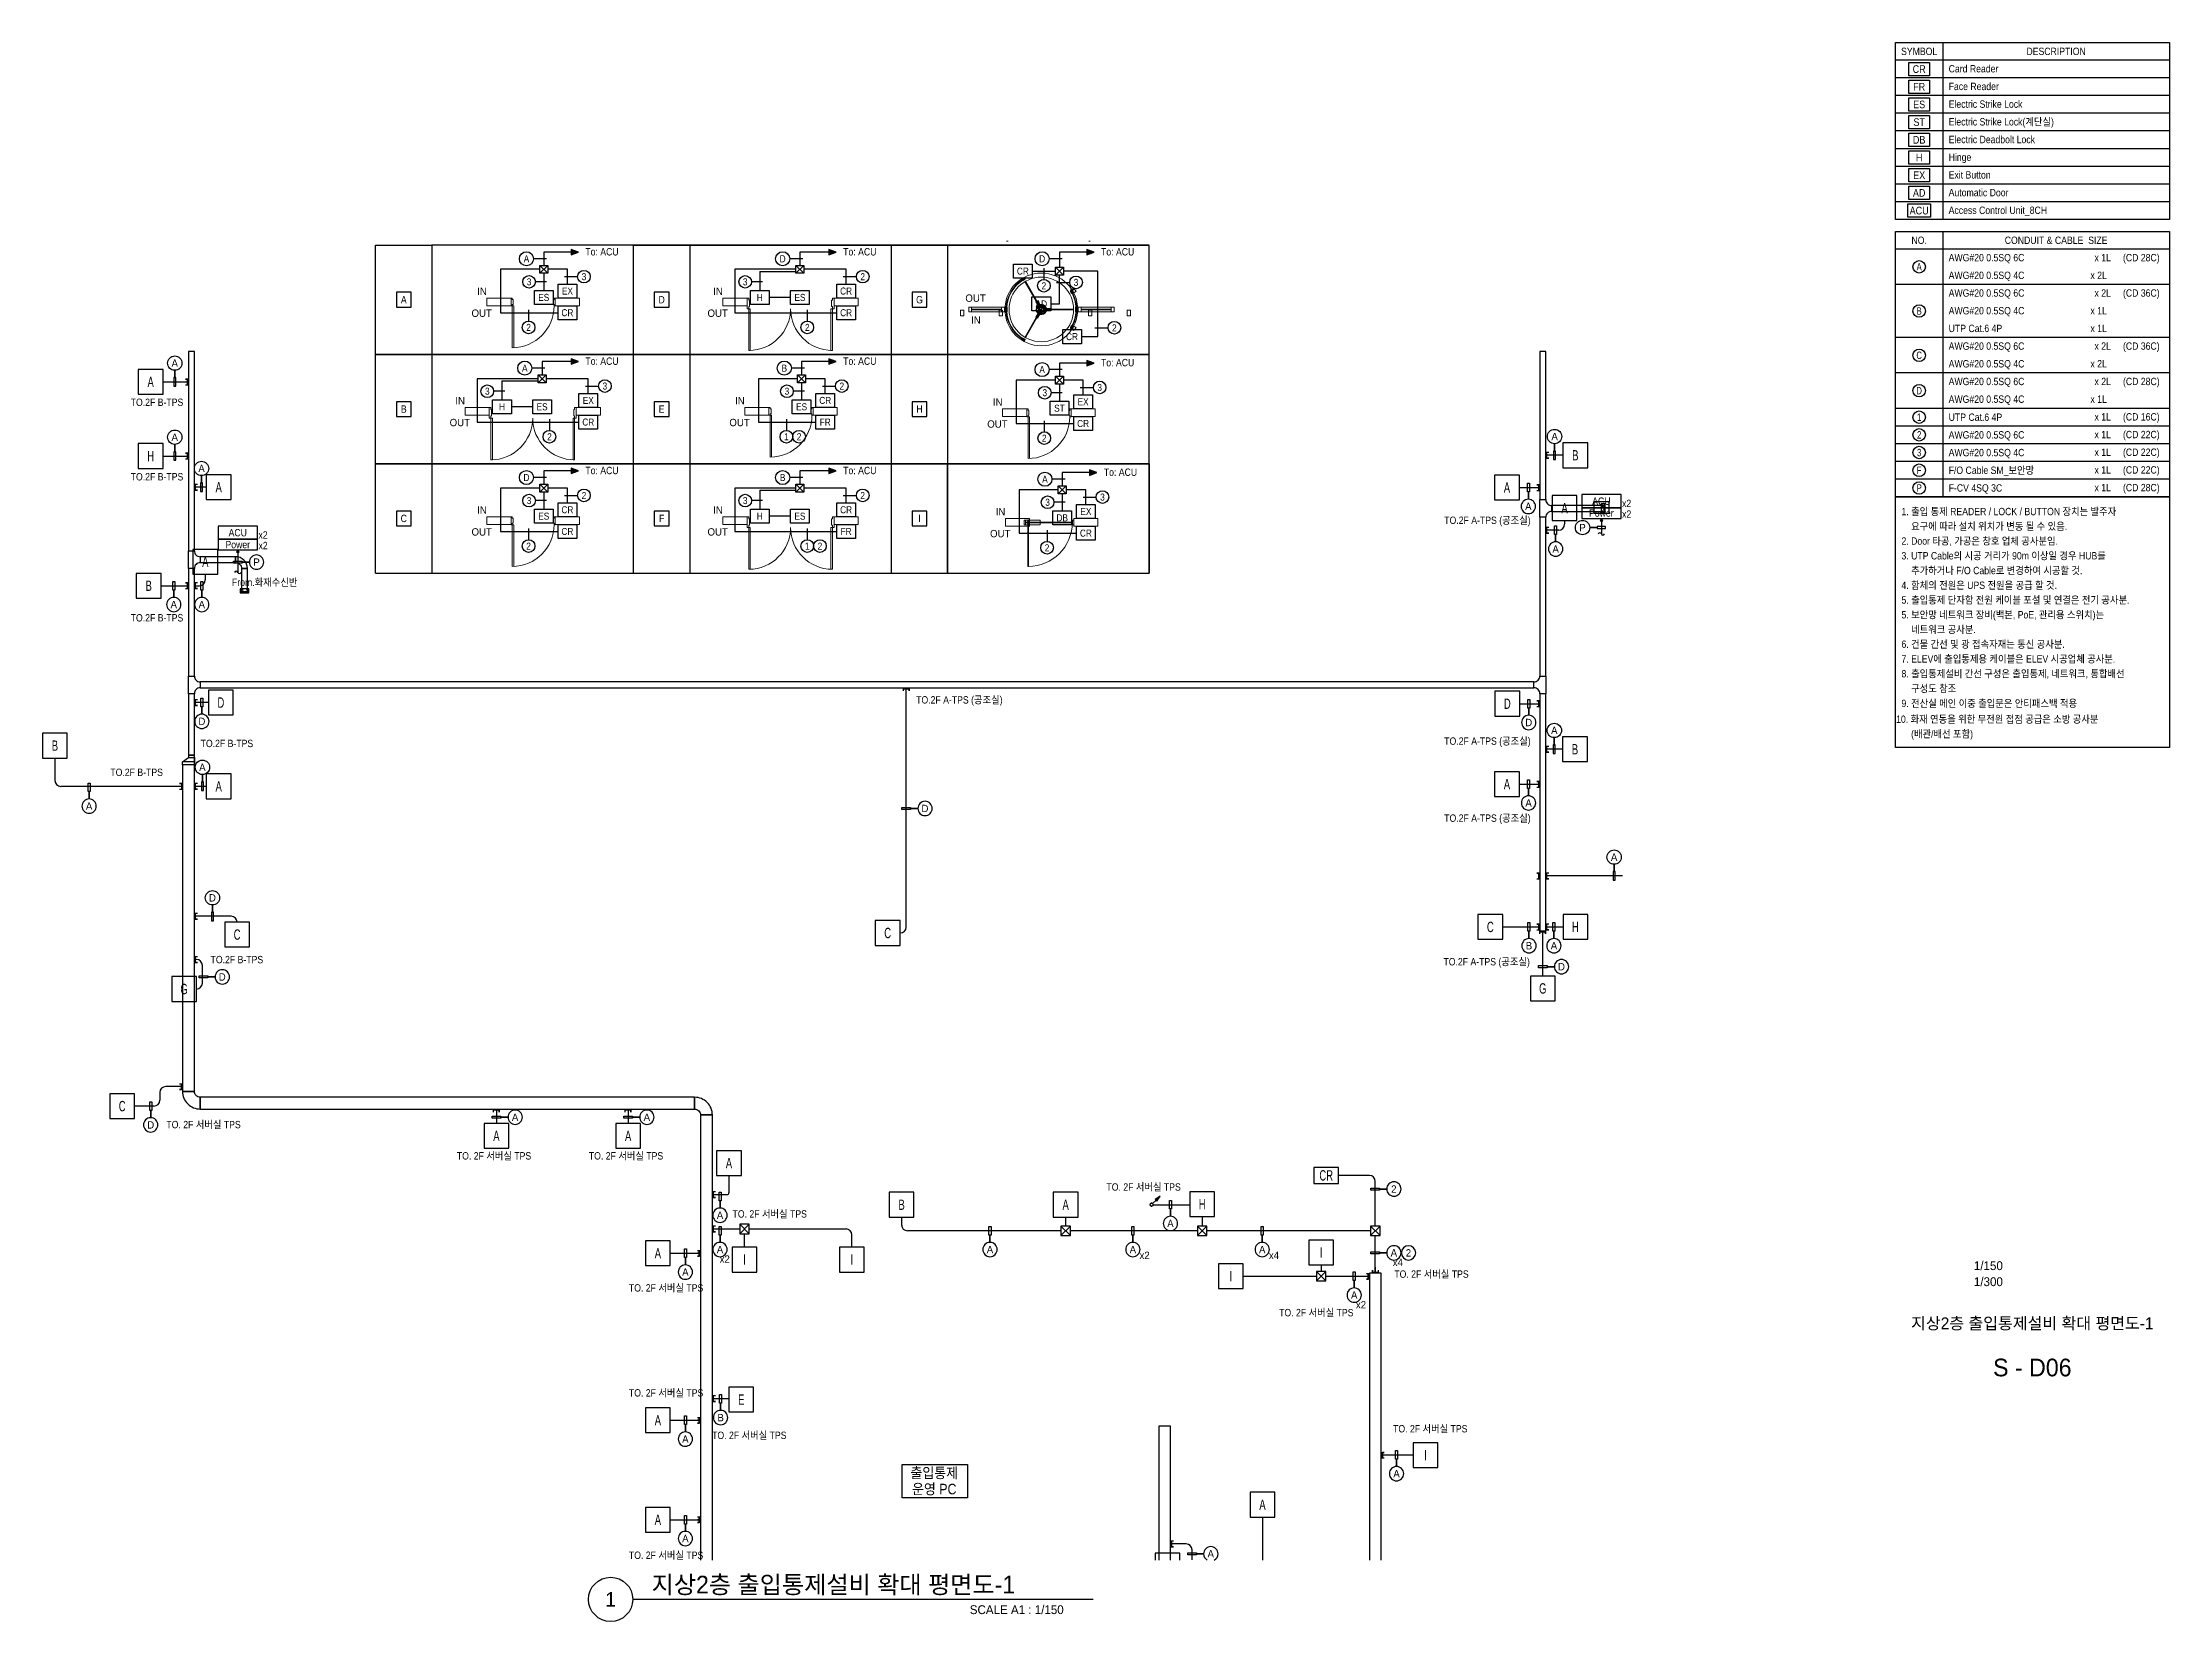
# Model space of a CAD drawing. Header units: millimetres. Extents: x 88230 to 502050, y -351975 to 882900.
# Drawn here: x 267720 to 375900, y -173775 to -93450 of the extents above; entities that cross this region are included whole.
import ezdxf
from ezdxf.enums import TextEntityAlignment as Align

# ---------------------------------------------------------------- set-up
doc = ezdxf.new("R2010")
doc.units = ezdxf.units.MM
doc.header["$LTSCALE"] = 150
doc.set_wipeout_variables(frame=1)
doc.linetypes.add('D1', pattern=[3, 1, -1, 1])
for name, color, linetype in [('------16 CCTV', 3, 'Continuous'), ('-----20 General Symbol', 3, 'Continuous'), ('-----27 Communication Cable Tray', 2, 'Continuous'), ('-----29 Cable Schedule', 1, 'Continuous'), ('-----29 Indicator', 1, 'Continuous'), ('-----30 Text', 2, 'Continuous'), ('-----41 Drawing Title', 2, 'Continuous'), ('-----42 Drawing Number', 2, 'Continuous'), ('-----43 Drawing Scale', 3, 'Continuous'), ('4', 4, 'Continuous'), ('6', 6, 'Continuous')]:
    doc.layers.add(name, color=color, linetype=linetype)
doc.layers.add('-----31 Base Plan', color=8, linetype='Continuous', lineweight=0)
doc.styles.add('ELEC', font='')
doc.styles.get('ELEC').set_extended_font_data('Dotum')

msp = doc.modelspace()

# ---------------------------------------------------------------- texts
at = {"layer": '-----20 General Symbol', "color": 3, "style": 'ELEC', "width": 0.9}
for s, height, p in [('ACU', 375, (347005, -116781, 0)), ('x2', 375, (348290, -116897, 0)), ('Power', 375, (347005, -117388, 0)), ('x2', 375, (348292, -117437, 0)), ('Power', 375, (277650, -118992, 0)), ('ACU', 375, (277650, -118385, 0)), ('x2', 375, (278935, -118501, 0)), ('x2', 375, (278937, -119040, 0)), ('출입통제', 535.7, (313075, -166214)), ('운영 PC', 535.7, (313075, -167039))]:
    msp.add_text(s, height=height, dxfattribs=at).set_placement(p, align=Align.MIDDLE_CENTER)
msp.add_text('From.화재수신반', height=375, dxfattribs=at).set_placement((279018, -120901), align=Align.MIDDLE)
at = {"layer": '-----30 Text', "style": 'ELEC'}
for s, p in [('A', (274444, -109759)), ('A', (274444, -113529)), ('A', (344628, -113494)), ('A', (275808, -115119)), ('A', (343291, -117048)), ('P', (346049, -118128)), ('P', (278605, -119884)), ('A', (344680, -119214)), ('A', (274394, -122041)), ('A', (275819, -122041)), ('D', (275824, -127984, 0)), ('D', (343311, -128042)), ('A', (344612, -128444)), ('A', (275851, -130321, 0)), ('A', (343303, -132136)), ('A', (270089, -132296)), ('D', (312601, -132416)), ('A', (347653, -134892)), ('D', (276361, -136961, 0)), ('B', (343323, -139397, 0)), ('A', (344594, -139397, 0)), ('D', (344975, -140464, 0)), ('D', (276858, -140986)), ('A', (291756, -148124)), ('A', (298457, -148124)), ('D', (273221, -148513)), ('2', (336451, -151775)), ('A', (302178, -153110)), ('A', (325087, -153528)), ('A', (302178, -154855)), ('A', (315909, -154856)), ('A', (323177, -154856)), ('A', (329757, -154856)), ('A', (336451, -155022)), ('2', (337192, -155022)), ('A', (300416, -155999)), ('A', (334435, -157169)), ('B', (302208, -163404)), ('A', (300416, -164495)), ('A', (336588, -166255)), ('A', (300416, -169555)), ('A', (327138, -170331))]:
    msp.add_text(s, height=375, dxfattribs=at).set_placement(p, align=Align.MIDDLE)
for s, p in [('x2', (302160, -155527)), ('x2', (323515, -155337)), ('x4', (330095, -155337)), ('x4', (336394, -155696)), ('x2', (334520, -157848))]:
    msp.add_text(s, height=375, dxfattribs=at).set_placement(p)
at = {"layer": '-----41 Drawing Title', "style": 'ELEC'}
msp.add_text('지상2층 출입통제설비 확대 평면도-1', height=600, dxfattribs=at).set_placement((368925, -158605), align=Align.MIDDLE_CENTER)
at = {"layer": '-----41 Drawing Title', "color": 2, "style": 'ELEC'}
msp.add_text('지상2층 출입통제설비 확대 평면도-1', height=900, dxfattribs=at).set_placement((298699, -172350))
at = {"layer": '-----41 Drawing Title', "color": 7, "style": 'ELEC'}
msp.add_text('1', height=750, dxfattribs=at).set_placement((296616, -172650), align=Align.MIDDLE)
at = {"layer": '-----41 Drawing Title', "style": 'ELEC'}
msp.add_text('SCALE A1 : 1/150', height=450, dxfattribs=at).set_placement((319659, -173400), align=Align.RIGHT)
at = {"layer": '-----42 Drawing Number', "style": 'ELEC'}
msp.add_text('S - D06', height=900, dxfattribs=at).set_placement((368925, -160855), align=Align.MIDDLE_CENTER)
at = {"layer": '-----43 Drawing Scale', "style": 'ELEC'}
for s, p in [('1/150', (366690, -155675)), ('1/300', (366690, -156490))]:
    msp.add_text(s, height=450, dxfattribs=at).set_placement(p, align=Align.MIDDLE_CENTER)
at = {"style": 'ELEC', "width": 0.9}
for s, p in [('TO.2F B-TPS', (273541, -111751)), ('TO.2F B-TPS', (273541, -115540)), ('TO.2F A-TPS (공조실)', (341211, -117781)), ('TO.2F B-TPS', (273541, -122716)), ('TO.2F A-TPS (공조실)', (314351, -126917)), ('TO.2F B-TPS', (277098, -129107)), ('TO.2F A-TPS (공조실)', (341211, -129014)), ('TO.2F B-TPS', (272506, -130576)), ('TO.2F A-TPS (공조실)', (341211, -132933)), ('TO.2F B-TPS', (277604, -140103)), ('TO.2F A-TPS (공조실)', (341171, -140239)), ('TO. 2F 서버실 TPS', (275910, -148488)), ('TO. 2F 서버실 TPS', (290684, -150078)), ('TO. 2F 서버실 TPS', (297398, -150078)), ('TO. 2F 서버실 TPS', (323723, -151663)), ('TO. 2F 서버실 TPS', (304706, -153033)), ('TO. 2F 서버실 TPS', (299435, -156796)), ('TO. 2F 서버실 TPS', (338365, -156093)), ('TO. 2F 서버실 TPS', (332507, -158054)), ('TO. 2F 서버실 TPS', (299435, -162136)), ('TO. 2F 서버실 TPS', (303668, -164295)), ('TO. 2F 서버실 TPS', (338304, -163961)), ('TO. 2F 서버실 TPS', (299435, -170396))]:
    msp.add_text(s, height=375, dxfattribs=at).set_placement(p, align=Align.MIDDLE)

# ---------------------------------------------------------------- blocks, each defined once
blk = doc.blocks.new('A$Cb6f7ff96')
at = {"layer": '-----20 General Symbol', "color": 1}
for points in [[(-29521, -10719), (-29521, -12079), (-31600, -12079), (-31600, -10719)], [(-29521, -12519), (-29521, -13879), (-31600, -13879), (-31600, -12519)], [(-29521, -14319), (-29521, -15679), (-31600, -15679), (-31600, -14319)], [(-29521, -16119), (-29521, -17479), (-31600, -17479), (-31600, -16119)], [(-29521, -17919), (-29521, -19279), (-31600, -19279), (-31600, -17919)], [(-29521, -19719), (-29521, -21079), (-31600, -21079), (-31600, -19719)], [(-29521, -21519), (-29521, -22879), (-31600, -22879), (-31600, -21519)], [(-29521, -23319), (-29521, -24679), (-31600, -24679), (-31600, -23319)], [(-29421, -25119), (-29421, -26479), (-31700, -26479), (-31700, -25119)]]:
    blk.add_lwpolyline(points, close=True, dxfattribs=at)
at = {"layer": '-----29 Cable Schedule', "color": 3}
for p, q in [((-5100, -10500), (-32961, -10500)), ((-5100, -29719), (-32961, -29719))]:
    blk.add_line(p, q, dxfattribs=at)
at = {"layer": '-----29 Cable Schedule', "color": 1}
for p, q in [((-28161, -8700), (-28161, -26719)), ((-5100, -12300), (-32961, -12300)), ((-5100, -14100), (-32961, -14100)), ((-5100, -15900), (-32961, -15900)), ((-5100, -17700), (-32961, -17700)), ((-5100, -19500), (-32961, -19500)), ((-5100, -21300), (-32961, -21300)), ((-5100, -21300), (-32961, -21300)), ((-5100, -23100), (-32961, -23100)), ((-5100, -23100), (-32961, -23100)), ((-5100, -24900), (-32961, -24900)), ((-5100, -24900), (-32961, -24900)), ((-28161, -27919), (-28161, -54919)), ((-5100, -33319), (-32961, -33319)), ((-5100, -38719), (-32961, -38719)), ((-5100, -42319), (-32961, -42319)), ((-5100, -45919), (-32961, -45919)), ((-5100, -47719), (-32961, -47719)), ((-5100, -49519), (-32961, -49519)), ((-5100, -51319), (-32961, -51319)), ((-5100, -53119), (-32961, -53119))]:
    blk.add_line(p, q, dxfattribs=at)
at = {"layer": '-----29 Cable Schedule', "color": 3}
for points in [[(-5100, -26700), (-32961, -26700), (-32961, -8700), (-5100, -8700)], [(-5100, -54919), (-32961, -54919), (-32961, -27919), (-5100, -27919)], [(-5100, -80413), (-32961, -80413), (-32961, -54919), (-5100, -54919)]]:
    blk.add_lwpolyline(points, close=True, dxfattribs=at)
at = {"layer": '-----29 Indicator', "color": 1}
for centre in [(-30561, -31519), (-30561, -36019), (-30561, -40519), (-30561, -44119), (-30561, -46819), (-30561, -48619), (-30561, -50419), (-30561, -52219), (-30561, -54019)]:
    blk.add_circle(centre, 637, dxfattribs=at)
at = {"layer": '-----20 General Symbol', "color": 3, "style": 'ELEC', "width": 0.9}
for s, p in [('CR', (-30561, -11399)), ('FR', (-30561, -13199)), ('ES', (-30561, -14999)), ('ST', (-30561, -16799)), ('DB', (-30561, -18599)), ('H', (-30561, -20399)), ('AD', (-30561, -23999)), ('EX', (-30561, -22199)), ('ACU', (-30561, -25799))]:
    blk.add_text(s, height=780, dxfattribs=at).set_placement(p, align=Align.MIDDLE_CENTER)
at = {"layer": '-----30 Text', "color": 2, "style": 'ELEC', "width": 0.9}
for s, p in [('SYMBOL', (-30561, -9600)), ('DESCRIPTION', (-16630, -9600)), ('NO.', (-30561, -28819)), ('CONDUIT & CABLE  SIZE', (-16630, -28819))]:
    blk.add_text(s, height=750, dxfattribs=at).set_placement(p, align=Align.MIDDLE)
for s, p in [('Card Reader', (-27561, -11366)), ('Face Reader', (-27561, -13166)), ('Electric Strike Lock', (-27561, -14966)), ('Electric Strike Lock(계단실)', (-27561, -16766)), ('Electric Deadbolt Lock', (-27561, -18566)), ('Hinge', (-27561, -20366)), ('Automatic Door', (-27561, -23966)), ('Exit Button', (-27561, -22166)), ('Access Control Unit_8CH', (-27561, -25766)), ('AWG#20 0.5SQ 6C', (-27561, -30585)), ('AWG#20 0.5SQ 4C', (-27561, -32385)), ('AWG#20 0.5SQ 6C', (-27561, -34185)), ('AWG#20 0.5SQ 4C', (-27561, -35985)), ('UTP Cat.6 4P', (-27561, -37785)), ('AWG#20 0.5SQ 6C', (-27561, -39585)), ('AWG#20 0.5SQ 4C', (-27561, -41385)), ('AWG#20 0.5SQ 6C', (-27561, -43185)), ('AWG#20 0.5SQ 4C', (-27561, -44985)), ('UTP Cat.6 4P', (-27561, -46819)), ('AWG#20 0.5SQ 6C', (-27561, -48619)), ('AWG#20 0.5SQ 4C', (-27561, -50419)), ('F/O Cable SM_보안망', (-27561, -52219)), ('F-CV 4SQ 3C', (-27561, -54019)), ('1. 출입 통제 READER / LOCK / BUTTON 장치는 발주자', (-32361, -56419)), ('    요구에 따라 설치 위치가 변동 될 수 있음.', (-32361, -57919)), ('3. UTP Cable의 시공 거리가 90m 이상일 경우 HUB를', (-32361, -60919)), ('2. Door 타공, 가공은 창호 업체 공사분임.', (-32361, -59419)), ('    추가하거나 F/O Cable로 변경하여 시공할 것.', (-32361, -62419)), ('4. 함체의 전원은 UPS 전원을 공급 할 것.', (-32361, -63919)), ('5. 출입통제 단자함 전원 케이블 포설 및 연결은 전기 공사분.', (-32361, -65419)), ('5. 보안망 네트워크 장비(백본, PoE, 관리용 스위치)는', (-32361, -66919)), ('    네트워크 공사분.', (-32361, -68419)), ('6. 건물 간선 및 광 접속자재는 통신 공사분.', (-32361, -69919)), ('7. ELEV에 출입통제용 케이블은 ELEV 시공업체 공사분.', (-32361, -71419)), ('8. 출입통제설비 간선 구성은 출입통제, 네트워크, 통합배선', (-32361, -72919)), ('9. 전산실 메인 이중 출입문은 안티패스백 적용', (-32361, -75937)), ('    구성도 참조', (-32361, -74419)), ('10. 화재 연동을 위한 무전원 접점 공급은 소방 공사분', (-32905, -77545)), ('    (배관/배선 포함)', (-32361, -79045))]:
    blk.add_text(s, height=750, dxfattribs=at).set_placement(p, align=Align.MIDDLE_LEFT)
for s, p in [('x 1L     (CD 28C)', (-6100, -30585)), ('x 2L     ', (-10242, -32385)), ('x 2L     (CD 36C)', (-6100, -34185)), ('x 1L     ', (-10242, -35985)), ('x 1L     ', (-10242, -37785)), ('x 2L     ', (-10242, -41385)), ('x 2L     (CD 36C)', (-6100, -39585)), ('x 2L     (CD 28C)', (-6100, -43185)), ('x 1L     ', (-10242, -44985)), ('x 1L     (CD 16C)', (-6100, -46785)), ('x 1L     (CD 22C)', (-6100, -48585)), ('x 1L     (CD 22C)', (-6100, -50385)), ('x 1L     (CD 22C)', (-6100, -52185)), ('x 1L     (CD 28C)', (-6100, -53985))]:
    blk.add_text(s, height=750, dxfattribs=at).set_placement(p, align=Align.MIDDLE_RIGHT)
at = {"layer": '-----30 Text', "transparency": 33554687, "style": 'ELEC', "width": 0.8}
for s, p in [('A', (-30561, -31519)), ('B', (-30561, -36019)), ('C', (-30561, -40519)), ('D', (-30561, -44119)), ('1', (-30561, -46819)), ('2', (-30561, -48619)), ('3', (-30561, -50419)), ('F', (-30561, -52219)), ('P', (-30561, -54019))]:
    blk.add_text(s, height=750, dxfattribs=at).set_placement(p, align=Align.MIDDLE_CENTER)
blk = doc.blocks.new('A$396929284792')
at = {"layer": '4', "ltscale": 0.05}
h = blk.add_hatch(color=256, dxfattribs=at)
h.dxf.hatch_style = 1
h.paths.add_polyline_path([(9938, 16187), (10316, 16325), (9938, 16462)])
at = {"layer": '4'}
h = blk.add_hatch(color=256, dxfattribs=at)
h.dxf.hatch_style = 1
h.paths.add_polyline_path([(23053, 16187), (23431, 16325), (23053, 16462)])
h = blk.add_hatch(color=256, dxfattribs=at)
h.dxf.hatch_style = 1
h.paths.add_polyline_path([(36168, 16187), (36546, 16325), (36168, 16462)])
h = blk.add_hatch(color=256, dxfattribs=at)
h.dxf.hatch_style = 1
h.paths.add_polyline_path([(9938, 10624), (10316, 10761), (9938, 10899)])
h = blk.add_hatch(color=256, dxfattribs=at)
h.dxf.hatch_style = 1
h.paths.add_polyline_path([(23053, 10624), (23431, 10761), (23053, 10899)])
h = blk.add_hatch(color=256, dxfattribs=at)
h.dxf.hatch_style = 1
h.paths.add_polyline_path([(36168, 10549), (36546, 10687), (36168, 10824)])
h = blk.add_hatch(color=256, dxfattribs=at)
h.dxf.hatch_style = 1
h.paths.add_polyline_path([(9938, 5060), (10316, 5197), (9938, 5335)])
h = blk.add_hatch(color=256, dxfattribs=at)
h.dxf.hatch_style = 1
h.paths.add_polyline_path([(23053, 5060), (23431, 5197), (23053, 5335)])
at = {"layer": '4', "ltscale": 0.05}
h = blk.add_hatch(color=256, dxfattribs=at)
h.dxf.hatch_style = 1
h.paths.add_polyline_path([(36311, 4973), (36688, 5111), (36311, 5248)])
at = {"layer": '-----20 General Symbol'}
for p, q in [((8346, 15657), (8752, 15657)), ((8346, 15252), (8346, 15657)), ((8752, 15252), (8346, 15657)), ((8346, 15252), (8752, 15657)), ((8752, 15252), (8346, 15252)), ((8752, 15657), (8752, 15252)), ((21377, 15657), (21783, 15657)), ((21377, 15252), (21377, 15657)), ((21783, 15252), (21377, 15657)), ((21377, 15252), (21783, 15657)), ((21783, 15252), (21377, 15252)), ((21783, 15657), (21783, 15252)), ((34576, 15565), (34981, 15565)), ((34576, 15160), (34576, 15565)), ((34981, 15160), (34576, 15565)), ((34576, 15160), (34981, 15565)), ((34981, 15160), (34576, 15160)), ((34981, 15565), (34981, 15160)), ((8262, 10093), (8668, 10093)), ((8262, 9688), (8262, 10093)), ((8668, 9688), (8262, 10093)), ((8262, 9688), (8668, 10093)), ((8668, 10093), (8668, 9688)), ((21461, 10093), (21867, 10093)), ((21461, 9688), (21461, 10093)), ((21867, 9688), (21461, 10093)), ((21461, 9688), (21867, 10093)), ((21867, 10093), (21867, 9688)), ((34576, 10019), (34981, 10019)), ((34576, 9613), (34576, 10019)), ((34981, 9613), (34576, 10019)), ((34576, 9613), (34981, 10019)), ((34981, 10019), (34981, 9613)), ((8668, 9688), (8262, 9688)), ((21867, 9688), (21461, 9688)), ((34981, 9613), (34576, 9613)), ((8346, 4530), (8752, 4530)), ((8346, 4124), (8346, 4530)), ((8752, 4124), (8346, 4530)), ((8346, 4124), (8752, 4530)), ((8752, 4530), (8752, 4124)), ((21377, 4530), (21783, 4530)), ((21377, 4124), (21377, 4530)), ((21783, 4124), (21377, 4530)), ((21377, 4124), (21783, 4530)), ((21783, 4530), (21783, 4124)), ((34719, 4443), (35124, 4443)), ((34719, 4038), (34719, 4443)), ((35124, 4038), (34719, 4443)), ((34719, 4038), (35124, 4443)), ((35124, 4443), (35124, 4038)), ((8752, 4124), (8346, 4124)), ((21783, 4124), (21377, 4124)), ((35124, 4038), (34719, 4038))]:
    blk.add_line(p, q, dxfattribs=at)
at = {"layer": '-----20 General Symbol', "color": 1}
for p, q in [((32442, 15720), (33395, 15720)), ((32442, 15005), (32442, 15720)), ((33395, 15720), (33395, 15005)), ((1806, 14284), (1056, 14284)), ((1056, 14284), (1056, 13534)), ((1806, 13534), (1806, 14284)), ((8072, 14384), (9026, 14384)), ((8072, 13668), (8072, 14384)), ((9026, 14384), (9026, 13668)), ((9275, 14707), (10229, 14707)), ((9275, 13992), (9275, 14707)), ((10229, 14707), (10229, 13992)), ((14921, 14284), (14171, 14284)), ((14171, 14284), (14171, 13534)), ((14921, 13534), (14921, 14284)), ((19063, 14384), (20016, 14384)), ((19063, 13668), (19063, 14384)), ((20016, 14384), (20016, 13668)), ((21103, 14384), (22056, 14384)), ((21103, 13668), (21103, 14384)), ((22056, 14384), (22056, 13668)), ((23452, 14707), (24406, 14707)), ((23452, 13992), (23452, 14707)), ((24406, 14707), (24406, 13992)), ((28035, 14284), (27285, 14284)), ((27285, 14284), (27285, 13534)), ((28035, 13534), (28035, 14284)), ((33395, 15005), (32442, 15005)), ((1056, 13534), (1806, 13534)), ((9026, 13668), (8072, 13668)), ((10229, 13992), (9275, 13992)), ((9275, 13605), (10229, 13605)), ((9275, 12890), (9275, 13605)), ((10229, 13605), (10229, 12890)), ((14171, 13534), (14921, 13534)), ((20016, 13668), (19063, 13668)), ((22056, 13668), (21103, 13668)), ((24406, 13992), (23452, 13992)), ((23452, 13605), (24406, 13605)), ((23452, 12890), (23452, 13605)), ((24406, 13605), (24406, 12890)), ((27285, 13534), (28035, 13534)), ((33382, 14054), (34335, 14054)), ((33382, 13339), (33382, 14054)), ((34335, 13339), (33382, 13339)), ((34335, 14054), (34335, 13339)), ((10229, 12890), (9275, 12890)), ((24406, 12890), (23452, 12890)), ((34943, 12388), (35896, 12388)), ((34943, 11672), (34943, 12388)), ((35896, 12388), (35896, 11672)), ((35896, 11672), (34943, 11672)), ((1806, 8721), (1056, 8721)), ((1056, 8721), (1056, 7971)), ((1806, 7971), (1806, 8721)), ((5948, 8820), (6901, 8820)), ((5948, 8105), (5948, 8820)), ((6901, 8820), (6901, 8105)), ((7988, 8820), (8942, 8820)), ((7988, 8105), (7988, 8820)), ((8942, 8820), (8942, 8105)), ((10337, 9143), (11291, 9143)), ((10337, 8428), (10337, 9143)), ((11291, 9143), (11291, 8428)), ((14921, 8721), (14171, 8721)), ((14171, 8721), (14171, 7971)), ((14921, 7971), (14921, 8721)), ((21187, 8820), (22140, 8820)), ((21187, 8105), (21187, 8820)), ((22140, 8820), (22140, 8105)), ((22390, 9143), (23343, 9143)), ((22390, 8428), (22390, 9143)), ((23343, 9143), (23343, 8428)), ((28035, 8721), (27285, 8721)), ((27285, 8721), (27285, 7971)), ((28035, 7971), (28035, 8721)), ((34302, 8745), (35255, 8745)), ((34302, 8030), (34302, 8745)), ((35255, 8745), (35255, 8030)), ((35505, 9069), (36458, 9069)), ((35505, 8354), (35505, 9069)), ((36458, 9069), (36458, 8354)), ((1056, 7971), (1806, 7971)), ((6901, 8105), (5948, 8105)), ((8942, 8105), (7988, 8105)), ((11291, 8428), (10337, 8428)), ((10337, 8042), (11291, 8042)), ((10337, 7326), (10337, 8042)), ((11291, 8042), (11291, 7326)), ((14171, 7971), (14921, 7971)), ((22140, 8105), (21187, 8105)), ((23343, 8428), (22390, 8428)), ((22390, 8042), (23343, 8042)), ((22390, 7326), (22390, 8042)), ((23343, 8042), (23343, 7326)), ((27285, 7971), (28035, 7971)), ((35255, 8030), (34302, 8030)), ((36458, 8354), (35505, 8354)), ((35505, 7967), (36458, 7967)), ((35505, 7252), (35505, 7967)), ((36458, 7967), (36458, 7252)), ((11291, 7326), (10337, 7326)), ((23343, 7326), (22390, 7326)), ((36458, 7252), (35505, 7252)), ((8072, 3256), (9026, 3256)), ((8072, 2541), (8072, 3256)), ((9026, 3256), (9026, 2541)), ((9275, 3580), (10229, 3580)), ((9275, 2864), (9275, 3580)), ((10229, 3580), (10229, 2864)), ((19063, 3256), (20016, 3256)), ((19063, 2541), (19063, 3256)), ((20016, 3256), (20016, 2541)), ((21103, 3256), (22056, 3256)), ((21103, 2541), (21103, 3256)), ((22056, 3256), (22056, 2541)), ((23452, 3580), (24406, 3580)), ((23452, 2864), (23452, 3580)), ((24406, 3580), (24406, 2864)), ((35648, 3493), (36601, 3493)), ((35648, 2778), (35648, 3493)), ((36601, 3493), (36601, 2778)), ((1806, 3157), (1056, 3157)), ((1056, 3157), (1056, 2407)), ((1056, 2407), (1806, 2407)), ((1806, 2407), (1806, 3157)), ((9026, 2541), (8072, 2541)), ((10229, 2864), (9275, 2864)), ((9275, 2478), (10229, 2478)), ((9275, 1762), (9275, 2478)), ((10229, 2478), (10229, 1762)), ((14921, 3157), (14171, 3157)), ((14171, 3157), (14171, 2407)), ((14171, 2407), (14921, 2407)), ((14921, 2407), (14921, 3157)), ((20016, 2541), (19063, 2541)), ((22056, 2541), (21103, 2541)), ((24406, 2864), (23452, 2864)), ((23452, 2478), (24406, 2478)), ((23452, 1762), (23452, 2478)), ((24406, 2478), (24406, 1762)), ((28035, 3157), (27285, 3157)), ((27285, 3157), (27285, 2407)), ((27285, 2407), (28035, 2407)), ((28035, 2407), (28035, 3157)), ((34445, 3170), (35398, 3170)), ((34445, 2454), (34445, 3170)), ((35398, 2454), (34445, 2454)), ((35398, 3170), (35398, 2454)), ((36601, 2778), (35648, 2778)), ((35648, 2391), (36601, 2391)), ((35648, 1676), (35648, 2391)), ((36601, 2391), (36601, 1676)), ((10229, 1762), (9275, 1762)), ((24406, 1762), (23452, 1762)), ((36601, 1676), (35648, 1676))]:
    blk.add_line(p, q, dxfattribs=at)
at = {"layer": '-----29 Indicator', "color": 1}
for p, q in [((0, 16691), (2861, 16691)), ((0, 11128), (0, 16691)), ((2861, 16691), (2861, 11128)), ((13115, 16691), (2861, 16691)), ((2861, 16691), (2861, 11128)), ((13115, 11128), (13115, 16691)), ((15976, 16691), (13115, 16691)), ((13115, 16691), (15976, 16691)), ((13115, 11128), (13115, 16691)), ((15976, 16691), (26230, 16691)), ((15976, 16691), (15976, 11128)), ((26230, 16691), (15976, 16691)), ((15976, 16691), (15976, 11128)), ((26230, 11128), (26230, 16691)), ((29091, 16691), (26230, 16691)), ((26230, 16691), (29091, 16691)), ((26230, 11128), (26230, 16691)), ((29091, 16691), (39345, 16691)), ((29091, 16691), (29091, 11128)), ((39345, 16691), (29091, 16691)), ((29091, 16691), (29091, 11128)), ((39345, 11128), (39345, 16691)), ((39345, 11128), (39345, 16691)), ((2861, 11128), (0, 11128)), ((0, 11128), (2861, 11128)), ((0, 5564), (0, 11128)), ((2861, 11128), (13115, 11128)), ((2861, 11128), (2861, 5564)), ((13115, 11128), (2861, 11128)), ((2861, 11128), (2861, 5564)), ((13115, 5564), (13115, 11128)), ((15976, 11128), (13115, 11128)), ((13115, 11128), (15976, 11128)), ((13115, 5564), (13115, 11128)), ((15976, 11128), (26230, 11128)), ((15976, 11128), (15976, 5564)), ((26230, 11128), (15976, 11128)), ((15976, 11128), (15976, 5564)), ((26230, 5564), (26230, 11128)), ((29091, 11128), (26230, 11128)), ((26230, 11128), (29091, 11128)), ((26230, 5564), (26230, 11128)), ((29091, 11128), (39345, 11128)), ((29091, 11128), (29091, 5564)), ((39345, 11128), (29091, 11128)), ((29091, 11128), (29091, 5564)), ((39345, 5564), (39345, 11128)), ((2861, 5564), (0, 5564)), ((0, 5564), (2861, 5564)), ((0, 0), (0, 5564)), ((2861, 5564), (13115, 5564)), ((2861, 5564), (2861, 0)), ((13115, 5564), (2861, 5564)), ((2861, 5564), (2861, 0)), ((13115, 0), (13115, 5564)), ((15976, 5564), (13115, 5564)), ((13115, 5564), (15976, 5564)), ((13115, 0), (13115, 5564)), ((15976, 5564), (26230, 5564)), ((15976, 5564), (15976, 0)), ((26230, 5564), (15976, 5564)), ((15976, 5564), (15976, 0)), ((26230, 0), (26230, 5564)), ((39345, 5564), (26230, 5564)), ((29091, 5564), (26230, 5564)), ((26230, 5564), (29091, 5564)), ((26230, 0), (26230, 5564)), ((26230, 5564), (29091, 5564)), ((26230, 0), (26230, 5564)), ((26230, 5564), (26230, 5564)), ((29091, 5564), (39345, 5564)), ((29091, 5564), (29091, 0)), ((39345, 5564), (29091, 5564)), ((29091, 5564), (29091, 0)), ((29091, 5564), (39345, 5564)), ((29091, 0), (29091, 5564)), ((29091, 5564), (29091, 0)), ((29091, 5564), (29091, 0)), ((29091, 5564), (29091, 0)), ((39345, 0), (39345, 5564)), ((39345, 5564), (39345, 0)), ((0, 0), (39345, 0))]:
    blk.add_line(p, q, dxfattribs=at)
at = {"layer": '-----29 Indicator', "color": 1, "linetype": 'Continuous'}
for p, q in [((8406, 15991), (8027, 15991)), ((8692, 15991), (8406, 15991)), ((21437, 15991), (21058, 15991)), ((21723, 15991), (21437, 15991)), ((33986, 15506), (33986, 15219)), ((33986, 15219), (33986, 14940)), ((34636, 15991), (34257, 15991)), ((34922, 15991), (34636, 15991)), ((8406, 14818), (8126, 14818)), ((8692, 14818), (8406, 14818)), ((9609, 15081), (9895, 15081)), ((9895, 15081), (10273, 15081)), ((19396, 14818), (19116, 14818)), ((19682, 14818), (19396, 14818)), ((23786, 15081), (24072, 15081)), ((24072, 15081), (24451, 15081)), ((34636, 14791), (34922, 14791)), ((34922, 14791), (35300, 14791)), ((7777, 13391), (7777, 13105)), ((7777, 13105), (7777, 12825)), ((21955, 13391), (21955, 13105)), ((21955, 13105), (21955, 12825)), ((36587, 12481), (36873, 12481)), ((36873, 12481), (37252, 12481)), ((8322, 10427), (7943, 10427)), ((8608, 10427), (8322, 10427)), ((21521, 10427), (21142, 10427)), ((21807, 10427), (21521, 10427)), ((34636, 10353), (34257, 10353)), ((34922, 10353), (34636, 10353)), ((6281, 9254), (6002, 9254)), ((6568, 9254), (6281, 9254)), ((10671, 9517), (10957, 9517)), ((10957, 9517), (11336, 9517)), ((21521, 9254), (21241, 9254)), ((21807, 9254), (21521, 9254)), ((22724, 9517), (23010, 9517)), ((23010, 9517), (23388, 9517)), ((34636, 9179), (34356, 9179)), ((34922, 9179), (34636, 9179)), ((35839, 9443), (36125, 9443)), ((36125, 9443), (36503, 9443)), ((8840, 7827), (8840, 7541)), ((20892, 7827), (20892, 7541)), ((34007, 7753), (34007, 7466)), ((8840, 7541), (8840, 7261)), ((20892, 7541), (20892, 7261)), ((34007, 7466), (34007, 7187)), ((8406, 4863), (8027, 4863)), ((8692, 4863), (8406, 4863)), ((21437, 4863), (21058, 4863)), ((21723, 4863), (21437, 4863)), ((34778, 4777), (34400, 4777)), ((35065, 4777), (34778, 4777)), ((8406, 3690), (8126, 3690)), ((8692, 3690), (8406, 3690)), ((9609, 3953), (9895, 3953)), ((9895, 3953), (10273, 3953)), ((19396, 3690), (19116, 3690)), ((19682, 3690), (19396, 3690)), ((23786, 3953), (24072, 3953)), ((24072, 3953), (24451, 3953)), ((34778, 3604), (34498, 3604)), ((35065, 3604), (34778, 3604)), ((35981, 3867), (36267, 3867)), ((36267, 3867), (36646, 3867)), ((7777, 2263), (7777, 1977)), ((21955, 2263), (21955, 1977)), ((34150, 2177), (34150, 1891)), ((7777, 1977), (7777, 1697)), ((21955, 1977), (21955, 1697)), ((34150, 1891), (34150, 1611))]:
    blk.add_line(p, q, dxfattribs=at)
for centre, radius in [((7670, 15991), 358), ((20701, 15991), 358), ((33899, 15991), 358), ((10595, 15081), 322), ((24772, 15081), 322), ((7804, 14818), 322), ((18795, 14818), 322), ((33986, 14618), 322), ((35622, 14791), 322), ((7777, 12503), 322), ((21955, 12503), 322), ((37573, 12481), 322), ((7586, 10427), 358), ((11657, 9517), 322), ((20785, 10427), 358), ((23710, 9517), 322), ((33899, 10353), 358), ((36825, 9443), 322), ((5680, 9254), 322), ((20919, 9254), 322), ((34034, 9179), 322), ((8840, 6939), 322), ((20892, 6939), 322), ((21536, 6939), 322), ((34007, 6865), 322), ((7670, 4863), 358), ((20701, 4863), 358), ((34042, 4777), 358), ((7804, 3690), 322), ((10595, 3953), 322), ((18795, 3690), 322), ((24772, 3953), 322), ((34177, 3604), 322), ((36968, 3867), 322), ((7777, 1375), 322), ((21955, 1375), 322), ((22598, 1375), 322), ((34150, 1289), 322)]:
    blk.add_circle(centre, radius, dxfattribs=at)
at = {"layer": '-----31 Base Plan'}
for p, q in [((32165, 16889), (32092, 16889)), ((36270, 16889), (36344, 16889)), ((32981, 15041), (32857, 14969)), ((32857, 14969), (32885, 14920)), ((32979, 15036), (32862, 14968)), ((32862, 14968), (32887, 14925)), ((32919, 14940), (32885, 14920)), ((32918, 14943), (32887, 14925)), ((32979, 15036), (32894, 14986)), ((32894, 14986), (32943, 14901)), ((32977, 15028), (32902, 14984)), ((32902, 14984), (32945, 14909)), ((32902, 14984), (33021, 14952)), ((32927, 14896), (32909, 14886)), ((33029, 14950), (32911, 14882)), ((33034, 14949), (32913, 14879)), ((32918, 14943), (32919, 14940)), ((32934, 14916), (32921, 14937)), ((32927, 14896), (32929, 14893)), ((32943, 14901), (33029, 14950)), ((32977, 15028), (32945, 14909)), ((32945, 14909), (33021, 14952)), ((33021, 14952), (32977, 15028)), ((33029, 14950), (32979, 15036)), ((32979, 15036), (33029, 14950)), ((32981, 15041), (33034, 14949)), ((33064, 14827), (33032, 14809)), ((33598, 13828), (33032, 14809)), ((33630, 13847), (33064, 14827)), ((35504, 14489), (35335, 14392)), ((35335, 14392), (35361, 14347)), ((35552, 14457), (35339, 14334)), ((35339, 14334), (35340, 14331)), ((35551, 14452), (35340, 14331)), ((35432, 14384), (35340, 14331)), ((35340, 14331), (35410, 14210)), ((35346, 14329), (35431, 14379)), ((35431, 14379), (35346, 14329)), ((35395, 14244), (35346, 14329)), ((35346, 14329), (35413, 14212)), ((35353, 14327), (35429, 14371)), ((35397, 14252), (35353, 14327)), ((35472, 14295), (35353, 14327)), ((35361, 14347), (35530, 14444)), ((35480, 14293), (35395, 14244)), ((35429, 14371), (35397, 14252)), ((35472, 14295), (35397, 14252)), ((35406, 14232), (35403, 14230)), ((35406, 14232), (35416, 14214)), ((35410, 14253), (35432, 14265)), ((35429, 14371), (35472, 14295)), ((35431, 14379), (35480, 14293)), ((35431, 14379), (35499, 14261)), ((35432, 14384), (35504, 14260)), ((35438, 14268), (35435, 14266)), ((35435, 14266), (35455, 14232)), ((35438, 14268), (35456, 14237)), ((35504, 14260), (35455, 14232)), ((35499, 14261), (35456, 14237)), ((35495, 14283), (35491, 14281)), ((35491, 14281), (35504, 14260)), ((35495, 14283), (35505, 14265)), ((35530, 14444), (35504, 14489)), ((35625, 14330), (35504, 14260)), ((35620, 14332), (35505, 14265)), ((35551, 14452), (35620, 14332)), ((35552, 14457), (35625, 14330)), ((6888, 13992), (5661, 13992)), ((5661, 13992), (5661, 13605)), ((5661, 13605), (6888, 13605)), ((6888, 13992), (6888, 13592)), ((6951, 13992), (6888, 13992)), ((6888, 13605), (6888, 13992)), ((6888, 13592), (6951, 13592)), ((6951, 13918), (6951, 13992)), ((6951, 13918), (7001, 13918)), ((6951, 13592), (6951, 13668)), ((6951, 13668), (7001, 13668)), ((7026, 13592), (6951, 13592)), ((6951, 13592), (6951, 11467)), ((7001, 13668), (7001, 13918)), ((7026, 13592), (7026, 11468)), ((9026, 13918), (9026, 13668)), ((9026, 13918), (9076, 13918)), ((9026, 13668), (9076, 13668)), ((9076, 13918), (9076, 13992)), ((9138, 13992), (9076, 13992)), ((9076, 13668), (9076, 13592)), ((9076, 13592), (9138, 13592)), ((9138, 13592), (9138, 13992)), ((9138, 13992), (10366, 13992)), ((9138, 13605), (9138, 13992)), ((10366, 13605), (9138, 13605)), ((10366, 13992), (10366, 13605)), ((18891, 13992), (17663, 13992)), ((17663, 13992), (17663, 13605)), ((17663, 13605), (18891, 13605)), ((18891, 13451), (18891, 13992)), ((18891, 13992), (18977, 13992)), ((18891, 13605), (18891, 13992)), ((18891, 13837), (18891, 13451)), ((18977, 13451), (18891, 13451)), ((18977, 13992), (18977, 13881)), ((18977, 13881), (19014, 13881)), ((19014, 13562), (18977, 13562)), ((18977, 13562), (18977, 13451)), ((18977, 13451), (18977, 13451)), ((18977, 11325), (18977, 13451)), ((18977, 13451), (19050, 13451)), ((19014, 13881), (19014, 13562)), ((19050, 13451), (19050, 11325)), ((23156, 13451), (23156, 11325)), ((23229, 13451), (23156, 13451)), ((23229, 13881), (23192, 13881)), ((23192, 13881), (23192, 13562)), ((23192, 13562), (23229, 13562)), ((23315, 13992), (23229, 13992)), ((23229, 13992), (23229, 13881)), ((23229, 13562), (23229, 13451)), ((23229, 13451), (23229, 13451)), ((23229, 13451), (23229, 13451)), ((23229, 13451), (23315, 13451)), ((23229, 11325), (23229, 13451)), ((23315, 13451), (23315, 13992)), ((24543, 13992), (23315, 13992)), ((23315, 13992), (23315, 13605)), ((23315, 13605), (24543, 13605)), ((24543, 13605), (24543, 13992)), ((29921, 13373), (29748, 13373)), ((29748, 13373), (29748, 13085)), ((29748, 13085), (29921, 13085)), ((29921, 13085), (29921, 13373)), ((30311, 13537), (30163, 13537)), ((30163, 13537), (30163, 13291)), ((30163, 13291), (30311, 13291)), ((30311, 13291), (30311, 13537)), ((30311, 13537), (31838, 13537)), ((31838, 13429), (30311, 13429)), ((31838, 13399), (30311, 13399)), ((31838, 13291), (30311, 13291)), ((31880, 13373), (31707, 13373)), ((31707, 13373), (31707, 13085)), ((31707, 13085), (31880, 13085)), ((31986, 13537), (31838, 13537)), ((31838, 13537), (31838, 13291)), ((31838, 13291), (31986, 13291)), ((31880, 13085), (31880, 13373)), ((32068, 13537), (31986, 13537)), ((31986, 13537), (31986, 13291)), ((31986, 13537), (31986, 13291)), ((31986, 13291), (31986, 13537)), ((31986, 13476), (31986, 13352)), ((31986, 13291), (32068, 13291)), ((32064, 13533), (31990, 13533)), ((31990, 13533), (31990, 13295)), ((31990, 13295), (32064, 13295)), ((32113, 13488), (32015, 13488)), ((32015, 13488), (32015, 13340)), ((32015, 13340), (32113, 13340)), ((32107, 13482), (32020, 13482)), ((32020, 13482), (32020, 13346)), ((32020, 13482), (32107, 13346)), ((32107, 13482), (32020, 13346)), ((32020, 13346), (32107, 13346)), ((32064, 13490), (32064, 13533)), ((32064, 13490), (32068, 13490)), ((32064, 13295), (32064, 13338)), ((32064, 13338), (32068, 13338)), ((32068, 13490), (32068, 13537)), ((32068, 13291), (32068, 13338)), ((32096, 13488), (32072, 13489)), ((32096, 13340), (32072, 13339)), ((32107, 13346), (32107, 13482)), ((32109, 13533), (32109, 13513)), ((32109, 13513), (32113, 13513)), ((32109, 13315), (32109, 13295)), ((32109, 13315), (32113, 13315)), ((32113, 13533), (32113, 13295)), ((32113, 13340), (32113, 13488)), ((32117, 13533), (32117, 13295)), ((33598, 13000), (33032, 12019)), ((33578, 13802), (33603, 13817)), ((33689, 13610), (33578, 13802)), ((33689, 13218), (33578, 13026)), ((33603, 13011), (33578, 13026)), ((33598, 13828), (33630, 13847)), ((33630, 12981), (33598, 13000)), ((33714, 13624), (33603, 13817)), ((33714, 13204), (33603, 13011)), ((33637, 13836), (33663, 13851)), ((33749, 13644), (33637, 13836)), ((33749, 13184), (33637, 12992)), ((33663, 12977), (33637, 12992)), ((33653, 13469), (33754, 13442)), ((33754, 13442), (33653, 13469)), ((33754, 13386), (33653, 13359)), ((33653, 13359), (33754, 13386)), ((33774, 13659), (33663, 13851)), ((33774, 13169), (33663, 12977)), ((33689, 13610), (33762, 13482)), ((33689, 13218), (33762, 13346)), ((33704, 13583), (33730, 13598)), ((33730, 13230), (33704, 13245)), ((33714, 13624), (33788, 13497)), ((33714, 13204), (33788, 13331)), ((33749, 13644), (33822, 13516)), ((33749, 13184), (33822, 13312)), ((33753, 13498), (33779, 13512)), ((33779, 13316), (33753, 13330)), ((33960, 13515), (33758, 13515)), ((33758, 13515), (33758, 13313)), ((33758, 13313), (33960, 13313)), ((33762, 13482), (33788, 13497)), ((33788, 13331), (33762, 13346)), ((33764, 13617), (33790, 13632)), ((33790, 13196), (33764, 13211)), ((33774, 13659), (33848, 13531)), ((33774, 13169), (33848, 13297)), ((33813, 13532), (33839, 13547)), ((33839, 13281), (33813, 13296)), ((33822, 13516), (33848, 13531)), ((33848, 13297), (33822, 13312)), ((33863, 13434), (33839, 13420)), ((33839, 13408), (33863, 13394)), ((33873, 13400), (33873, 13428)), ((33887, 13518), (33914, 13619)), ((33914, 13619), (33887, 13518)), ((33914, 13209), (33887, 13310)), ((33887, 13310), (33914, 13209)), ((34009, 13564), (33935, 13490)), ((33935, 13490), (34009, 13564)), ((33935, 13338), (34009, 13264)), ((34009, 13264), (33935, 13338)), ((33960, 13313), (33960, 13515)), ((34113, 13463), (33966, 13463)), ((33966, 13463), (33966, 13434)), ((34113, 13434), (33966, 13434)), ((34113, 13394), (33966, 13394)), ((33966, 13394), (33966, 13365)), ((34113, 13365), (33966, 13365)), ((33983, 13463), (33983, 13434)), ((33983, 13394), (33983, 13365)), ((34082, 13463), (34082, 13434)), ((34082, 13394), (34082, 13365)), ((34113, 13463), (34335, 13463)), ((34113, 13434), (34335, 13434)), ((34113, 13394), (34335, 13394)), ((34113, 13365), (34335, 13365)), ((34335, 13463), (34335, 13434)), ((34335, 13394), (34335, 13365)), ((34347, 13432), (34347, 13396)), ((34347, 13432), (35480, 13432)), ((34347, 13396), (35480, 13396)), ((35480, 13396), (35480, 13432)), ((35600, 13533), (35600, 13295)), ((35604, 13533), (35604, 13295)), ((35608, 13513), (35604, 13513)), ((35604, 13340), (35604, 13488)), ((35604, 13488), (35703, 13488)), ((35703, 13340), (35604, 13340)), ((35608, 13315), (35604, 13315)), ((35608, 13533), (35608, 13513)), ((35608, 13315), (35608, 13295)), ((35610, 13346), (35610, 13482)), ((35610, 13482), (35697, 13482)), ((35697, 13482), (35610, 13346)), ((35610, 13482), (35697, 13346)), ((35697, 13346), (35610, 13346)), ((35621, 13488), (35646, 13489)), ((35621, 13340), (35646, 13339)), ((35650, 13490), (35650, 13537)), ((35650, 13537), (35731, 13537)), ((35653, 13490), (35650, 13490)), ((35650, 13291), (35650, 13338)), ((35653, 13338), (35650, 13338)), ((35731, 13291), (35650, 13291)), ((35653, 13490), (35653, 13533)), ((35653, 13533), (35727, 13533)), ((35653, 13295), (35653, 13338)), ((35727, 13295), (35653, 13295)), ((35697, 13482), (35697, 13346)), ((35703, 13488), (35703, 13340)), ((35727, 13533), (35727, 13295)), ((35731, 13537), (35731, 13291)), ((35879, 13537), (35731, 13537)), ((35731, 13537), (35731, 13291)), ((35731, 13352), (35731, 13476)), ((35731, 13291), (35879, 13291)), ((35879, 13291), (35879, 13537)), ((35879, 13537), (37406, 13537)), ((37406, 13429), (35879, 13429)), ((37406, 13399), (35879, 13399)), ((37406, 13291), (35879, 13291)), ((36433, 13373), (36260, 13373)), ((36260, 13373), (36260, 13085)), ((36260, 13085), (36433, 13085)), ((36433, 13085), (36433, 13373)), ((37554, 13537), (37406, 13537)), ((37406, 13537), (37406, 13291)), ((37406, 13291), (37554, 13291)), ((37554, 13291), (37554, 13537)), ((38392, 13373), (38219, 13373)), ((38219, 13373), (38219, 13085)), ((38219, 13085), (38392, 13085)), ((38392, 13085), (38392, 13373)), ((32857, 11859), (32885, 11908)), ((32862, 11860), (32887, 11903)), ((32919, 11888), (32885, 11908)), ((32918, 11885), (32887, 11903)), ((32894, 11842), (32943, 11927)), ((32902, 11844), (32945, 11919)), ((32927, 11932), (32909, 11942)), ((33029, 11878), (32911, 11946)), ((33034, 11879), (32913, 11949)), ((32934, 11912), (32921, 11891)), ((32927, 11932), (32929, 11935)), ((32943, 11927), (33029, 11878)), ((32945, 11919), (33021, 11876)), ((32977, 11800), (32945, 11919)), ((33032, 12019), (33064, 12001)), ((33630, 12981), (33064, 12001)), ((35335, 12436), (35361, 12481)), ((35504, 12339), (35335, 12436)), ((35339, 12494), (35340, 12497)), ((35552, 12371), (35339, 12494)), ((35340, 12497), (35410, 12618)), ((35432, 12444), (35340, 12497)), ((35551, 12376), (35340, 12497)), ((35346, 12499), (35413, 12616)), ((35395, 12584), (35346, 12499)), ((35346, 12499), (35431, 12449)), ((35431, 12449), (35346, 12499)), ((35397, 12576), (35353, 12501)), ((35472, 12533), (35353, 12501)), ((35353, 12501), (35429, 12457)), ((35361, 12481), (35530, 12384)), ((35480, 12535), (35395, 12584)), ((35472, 12533), (35397, 12576)), ((35429, 12457), (35397, 12576)), ((35406, 12596), (35403, 12598)), ((35406, 12596), (35416, 12614)), ((35410, 12575), (35432, 12563)), ((35429, 12457), (35472, 12533)), ((35431, 12449), (35499, 12567)), ((35431, 12449), (35480, 12535)), ((35432, 12444), (35504, 12568)), ((35435, 12562), (35455, 12596)), ((35438, 12560), (35435, 12562)), ((35438, 12560), (35456, 12591)), ((35504, 12568), (35455, 12596)), ((35499, 12567), (35456, 12591)), ((35491, 12547), (35504, 12568)), ((35495, 12545), (35491, 12547)), ((35495, 12545), (35505, 12563)), ((35625, 12498), (35504, 12568)), ((35530, 12384), (35504, 12339)), ((35620, 12496), (35505, 12563)), ((35551, 12376), (35620, 12496)), ((35552, 12371), (35625, 12498)), ((19050, 11325), (18977, 11325)), ((23156, 11325), (23229, 11325)), ((32981, 11787), (32857, 11859)), ((32979, 11792), (32862, 11860)), ((32979, 11792), (32894, 11842)), ((32902, 11844), (33021, 11876)), ((32977, 11800), (32902, 11844)), ((32918, 11885), (32919, 11888)), ((33021, 11876), (32977, 11800)), ((33029, 11878), (32979, 11792)), ((32979, 11792), (33029, 11878)), ((32981, 11787), (33034, 11879)), ((5776, 8428), (4548, 8428)), ((4548, 8428), (4548, 8042)), ((4548, 8042), (5776, 8042)), ((5776, 7887), (5776, 8428)), ((5776, 8428), (5862, 8428)), ((5776, 8042), (5776, 8428)), ((5776, 8274), (5776, 7887)), ((5862, 7887), (5776, 7887)), ((5862, 8428), (5862, 8318)), ((5862, 8318), (5899, 8318)), ((5899, 7998), (5862, 7998)), ((5862, 7998), (5862, 7887)), ((5862, 7887), (5862, 7887)), ((5862, 5761), (5862, 7887)), ((5862, 7887), (5935, 7887)), ((5899, 8318), (5899, 7998)), ((5935, 7887), (5935, 5761)), ((10041, 7887), (10041, 5761)), ((10114, 7887), (10041, 7887)), ((10114, 8318), (10078, 8318)), ((10078, 8318), (10078, 7998)), ((10078, 7998), (10114, 7998)), ((10200, 8428), (10114, 8428)), ((10114, 8428), (10114, 8318)), ((10114, 7998), (10114, 7887)), ((10114, 7887), (10114, 7887)), ((10114, 7887), (10114, 7887)), ((10114, 7887), (10200, 7887)), ((10114, 5761), (10114, 7887)), ((10200, 7887), (10200, 8428)), ((11428, 8428), (10200, 8428)), ((10200, 8428), (10200, 8042)), ((10200, 8042), (11428, 8042)), ((11428, 8042), (11428, 8428)), ((20003, 8428), (18776, 8428)), ((18776, 8428), (18776, 8042)), ((18776, 8042), (20003, 8042)), ((20003, 8428), (20003, 8028)), ((20065, 8428), (20003, 8428)), ((20003, 8042), (20003, 8428)), ((20003, 8328), (20003, 8078)), ((20003, 8028), (20065, 8028)), ((20065, 8355), (20065, 8428)), ((20065, 8355), (20115, 8355)), ((20065, 8028), (20065, 8105)), ((20065, 8105), (20115, 8105)), ((20140, 8028), (20065, 8028)), ((20065, 8028), (20065, 5903)), ((20115, 8105), (20115, 8355)), ((20140, 8028), (20140, 5905)), ((22140, 8355), (22140, 8105)), ((22140, 8355), (22190, 8355)), ((22140, 8105), (22190, 8105)), ((22190, 8355), (22190, 8428)), ((22253, 8428), (22190, 8428)), ((22190, 8105), (22190, 8028)), ((22190, 8028), (22253, 8028)), ((22253, 8028), (22253, 8428)), ((22253, 8428), (23480, 8428)), ((22253, 8042), (22253, 8428)), ((22253, 8078), (22253, 8328)), ((22253, 8078), (22253, 8328)), ((23480, 8042), (22253, 8042)), ((23480, 8428), (23480, 8042)), ((33118, 8354), (31890, 8354)), ((31890, 8354), (31890, 7967)), ((31890, 7967), (33118, 7967)), ((33118, 8354), (33118, 7954)), ((33180, 8354), (33118, 8354)), ((33118, 7967), (33118, 8354)), ((33118, 8254), (33118, 8004)), ((33118, 7954), (33180, 7954)), ((33180, 8280), (33180, 8354)), ((33180, 8280), (33230, 8280)), ((33180, 7954), (33180, 8030)), ((33180, 8030), (33230, 8030)), ((33255, 7954), (33180, 7954)), ((33180, 7954), (33180, 5829)), ((33230, 8030), (33230, 8280)), ((33255, 7954), (33255, 5830)), ((35255, 8280), (35255, 8030)), ((35255, 8280), (35305, 8280)), ((35255, 8030), (35305, 8030)), ((35305, 8280), (35305, 8354)), ((35368, 8354), (35305, 8354)), ((35305, 8030), (35305, 7954)), ((35305, 7954), (35368, 7954)), ((35368, 7954), (35368, 8354)), ((35368, 8354), (36595, 8354)), ((35368, 7967), (35368, 8354)), ((35368, 8004), (35368, 8254)), ((35368, 8004), (35368, 8254)), ((36595, 7967), (35368, 7967)), ((36595, 8354), (36595, 7967)), ((5935, 5761), (5862, 5761)), ((10041, 5761), (10114, 5761)), ((6888, 2864), (5661, 2864)), ((5661, 2864), (5661, 2478)), ((5661, 2478), (6888, 2478)), ((6888, 2864), (6888, 2464)), ((6951, 2864), (6888, 2864)), ((6888, 2478), (6888, 2864)), ((6888, 2764), (6888, 2514)), ((6888, 2464), (6951, 2464)), ((6951, 2791), (6951, 2864)), ((6951, 2791), (7001, 2791)), ((6951, 2464), (6951, 2541)), ((6951, 2541), (7001, 2541)), ((7026, 2464), (6951, 2464)), ((6951, 2464), (6951, 339)), ((7001, 2541), (7001, 2791)), ((7026, 2464), (7026, 341)), ((9026, 2791), (9026, 2541)), ((9026, 2791), (9076, 2791)), ((9026, 2541), (9076, 2541)), ((9076, 2791), (9076, 2864)), ((9138, 2864), (9076, 2864)), ((9076, 2541), (9076, 2464)), ((9076, 2464), (9138, 2464)), ((9138, 2464), (9138, 2864)), ((9138, 2864), (10366, 2864)), ((9138, 2478), (9138, 2864)), ((9138, 2514), (9138, 2764)), ((9138, 2514), (9138, 2764)), ((10366, 2478), (9138, 2478)), ((10366, 2864), (10366, 2478)), ((18891, 2864), (17663, 2864)), ((17663, 2864), (17663, 2478)), ((17663, 2478), (18891, 2478)), ((18891, 2324), (18891, 2864)), ((18891, 2864), (18977, 2864)), ((18891, 2478), (18891, 2864)), ((18891, 2710), (18891, 2323)), ((18977, 2324), (18891, 2324)), ((18977, 2864), (18977, 2754)), ((18977, 2754), (19014, 2754)), ((19014, 2434), (18977, 2434)), ((18977, 2434), (18977, 2324)), ((18977, 2324), (18977, 2324)), ((18977, 197), (18977, 2324)), ((18977, 2324), (19050, 2324)), ((19014, 2754), (19014, 2434)), ((19050, 2324), (19050, 197)), ((23156, 2324), (23156, 197)), ((23229, 2324), (23156, 2324)), ((23229, 2754), (23192, 2754)), ((23192, 2754), (23192, 2434)), ((23192, 2434), (23229, 2434)), ((23315, 2864), (23229, 2864)), ((23229, 2864), (23229, 2754)), ((23229, 2434), (23229, 2324)), ((23229, 2324), (23229, 2324)), ((23229, 2324), (23229, 2324)), ((23229, 2324), (23315, 2324)), ((23229, 197), (23229, 2324)), ((23315, 2324), (23315, 2864)), ((24543, 2864), (23315, 2864)), ((23315, 2864), (23315, 2478)), ((23315, 2478), (24543, 2478)), ((24543, 2478), (24543, 2864)), ((33261, 2778), (32033, 2778)), ((32033, 2778), (32033, 2391)), ((32033, 2391), (33261, 2391)), ((33054, 2693), (32985, 2693)), ((32985, 2693), (32985, 2463)), ((32985, 2463), (33054, 2463)), ((33054, 2463), (33054, 2693)), ((33807, 2693), (33054, 2693)), ((33054, 2693), (33054, 2463)), ((33054, 2463), (33807, 2463)), ((33068, 2592), (33066, 2589)), ((33066, 2589), (33066, 2566)), ((33066, 2566), (33068, 2564)), ((35428, 2592), (33068, 2592)), ((33068, 2564), (35428, 2564)), ((33178, 2702), (33180, 2704)), ((33178, 342), (33178, 2702)), ((33180, 2704), (33203, 2704)), ((33203, 2704), (33206, 2702)), ((33206, 2702), (33206, 342)), ((33261, 2778), (33261, 2378)), ((33261, 2391), (33261, 2778)), ((33807, 2592), (33807, 2693)), ((33807, 2463), (33807, 2564)), ((35430, 2589), (35428, 2592)), ((35428, 2564), (35430, 2566)), ((35430, 2566), (35430, 2589)), ((35511, 2693), (35442, 2693)), ((35442, 2693), (35442, 2463)), ((35442, 2463), (35511, 2463)), ((35511, 2378), (35511, 2778)), ((35511, 2778), (36738, 2778)), ((35511, 2391), (35511, 2778)), ((35511, 2463), (35511, 2693)), ((36738, 2391), (35511, 2391)), ((36738, 2778), (36738, 2391)), ((33180, 339), (33178, 342)), ((33203, 339), (33180, 339)), ((33206, 342), (33203, 339))]:
    blk.add_line(p, q, dxfattribs=at)
at = {"layer": '-----31 Base Plan', "ltscale": 8}
for p, q in [((6888, 13892), (6888, 13642)), ((9138, 13642), (9138, 13892)), ((9138, 13642), (9138, 13892)), ((33261, 2678), (33261, 2428)), ((35511, 2428), (35511, 2678)), ((35511, 2428), (35511, 2678))]:
    blk.add_line(p, q, dxfattribs=at)
at = {"layer": '-----31 Base Plan'}
for centre, radius in [((33859, 13414), 1848), ((33859, 13414), 1642), ((33859, 13414), 259), ((33859, 13414), 222), ((33675, 13510), 12.3), ((33675, 13318), 12.3), ((33859, 13414), 153), ((33728, 13572), 9.85), ((33728, 13256), 9.85), ((33755, 13525), 9.85), ((33755, 13303), 9.85), ((33787, 13606), 9.85), ((33787, 13222), 9.85), ((33798, 13414), 10.6), ((33815, 13559), 9.85), ((33815, 13269), 9.85), ((33859, 13414), 43.1), ((33867, 13621), 12.3), ((33867, 13207), 12.3), ((33889, 13466), 10.6), ((33889, 13362), 10.6), ((33889, 13362), 10.6), ((33889, 13362), 10.6), ((33889, 13362), 10.6), ((33889, 13362), 10.6), ((33889, 13362), 10.6), ((34006, 13448), 9.85), ((34006, 13379), 9.85), ((34033, 13525), 12.3), ((34033, 13303), 12.3), ((34061, 13448), 9.85), ((34061, 13379), 9.85), ((33192, 2578), 11.5), ((33192, 2578), 11.5)]:
    blk.add_circle(centre, radius, dxfattribs=at)
for centre, radius, start, end in [((33859, 13414), 1789, 121.60513, 177.59191), ((33859, 13414), 1764, 121.60513, 177.59191), ((32911, 14882), 3.7, 120, 300), ((33859, 13414), 1764, 2.40809, 28.39487), ((35413, 14212), 3.7, 210, 30), ((33859, 13414), 1789, 2.40809, 28.39487), ((6951, 13592), 2125, 270, 0), ((18977, 13451), 2126, 270.00008, 0), ((23229, 13451), 2126, 180, 269.99992), ((33859, 13414), 1789, 182.40809, 238.39487), ((33859, 13414), 1764, 182.40809, 238.39487), ((32113, 13533), 3.7, 0, 180), ((32113, 13295), 3.7, 180, 0), ((33664, 13509), 41.9, 153.86147, 255), ((33664, 13318), 41.9, 105.00075, 206.13928), ((33859, 13414), 259, 86.13853, 153.86147), ((33859, 13414), 259, 206.13853, 273.86147), ((33756, 13449), 7.39, 255.00048, 341.09092), ((33756, 13449), 7.39, 255.00048, 341.09092), ((33756, 13379), 7.39, 18.90956, 105), ((33859, 13414), 101, 78.90956, 161.09044), ((33859, 13414), 101, 198.90956, 281.09044), ((33873, 13630), 41.9, 345.00075, 86.13928), ((33873, 13198), 41.9, 273.86147, 15), ((33879, 13520), 7.39, 258.90956, 345), ((33879, 13308), 7.39, 15.00048, 101.09092), ((33879, 13308), 7.39, 15.00048, 101.09092), ((33940, 13485), 7.39, 135.00048, 221.09092), ((33940, 13485), 7.39, 135.00048, 221.09092), ((33940, 13343), 7.39, 138.90956, 225), ((33859, 13414), 101, 318.90956, 41.09044), ((34039, 13535), 41.9, 33.86147, 135), ((34039, 13293), 41.9, 225.00075, 326.13928), ((33859, 13414), 259, 326.13853, 33.86147), ((33859, 13414), 1764, 331.60513, 357.59191), ((33859, 13414), 1789, 331.60513, 357.59191), ((35604, 13533), 3.7, 0, 180), ((35604, 13295), 3.7, 180, 0), ((32911, 11946), 3.7, 60, 240), ((35413, 12616), 3.7, 330, 150), ((5862, 7887), 2126, 270.00008, 0), ((10114, 7887), 2126, 180, 269.99992), ((20065, 8028), 2125, 270, 0), ((33180, 7954), 2125, 270, 0), ((6951, 2464), 2125, 270, 0), ((18977, 2324), 2126, 270.00008, 0), ((23229, 2324), 2126, 180, 269.99992), ((33192, 2577), 57.4, 13.88654, 166.11346), ((33192, 2577), 57.4, 193.88654, 346.11346), ((33192, 2578), 2238, 269.99999, 359.98231)]:
    blk.add_arc(centre, radius, start, end, dxfattribs=at)
at = {"layer": '4'}
for p, q in [((9938, 16325), (8549, 16325)), ((8549, 16325), (8549, 15657)), ((23053, 16325), (21580, 16325)), ((21580, 16325), (21580, 15657)), ((23431, 16325), (23053, 16462)), ((23053, 16462), (23053, 16187)), ((23053, 16187), (23431, 16325)), ((36168, 16325), (34779, 16325)), ((34779, 16325), (34779, 15565)), ((36546, 16325), (36168, 16462)), ((36168, 16462), (36168, 16187)), ((36168, 16187), (36546, 16325)), ((8346, 15454), (6355, 15454)), ((6355, 15454), (6355, 13248)), ((8549, 15252), (8549, 14384)), ((9752, 15454), (8752, 15454)), ((9752, 14707), (9752, 15454)), ((21377, 15454), (18277, 15454)), ((18277, 15454), (18277, 13248)), ((19539, 15345), (19539, 14384)), ((19539, 15345), (21377, 15345)), ((23929, 15454), (21783, 15454)), ((23929, 14707), (23929, 15454)), ((33395, 15363), (34576, 15363)), ((34779, 13696), (34779, 15160)), ((36730, 15363), (34981, 15363)), ((36730, 12030), (36730, 15363)), ((6355, 13248), (9275, 13248)), ((18277, 13248), (23452, 13248)), ((21103, 14026), (20016, 14026)), ((34335, 13696), (34779, 13696)), ((35896, 12030), (36730, 12030)), ((10316, 10761), (9938, 10899)), ((9938, 10899), (9938, 10624)), ((23431, 10761), (23053, 10899)), ((23053, 10899), (23053, 10624)), ((36546, 10687), (36168, 10824)), ((36168, 10824), (36168, 10549)), ((8262, 9891), (5162, 9891)), ((5162, 9891), (5162, 7684)), ((6425, 9781), (6425, 8820)), ((6425, 9781), (8262, 9781)), ((9938, 10761), (8465, 10761)), ((8465, 10761), (8465, 10093)), ((10814, 9891), (8668, 9891)), ((9938, 10624), (10316, 10761)), ((10814, 9143), (10814, 9891)), ((21461, 9891), (19470, 9891)), ((19470, 9891), (19470, 7684)), ((23053, 10761), (21664, 10761)), ((21664, 10761), (21664, 10093)), ((22867, 9891), (21867, 9891)), ((22867, 9143), (22867, 9891)), ((23053, 10624), (23431, 10761)), ((34576, 9816), (32585, 9816)), ((32585, 9816), (32585, 7610)), ((36168, 10687), (34779, 10687)), ((34779, 10687), (34779, 10019)), ((35982, 9816), (34981, 9816)), ((35982, 9069), (35982, 9816)), ((36168, 10549), (36546, 10687)), ((21664, 9688), (21664, 8820)), ((34779, 9613), (34779, 8745)), ((5162, 7684), (10337, 7684)), ((7988, 8462), (6901, 8462)), ((19470, 7684), (22390, 7684)), ((32585, 7610), (35505, 7610)), ((9938, 5197), (8549, 5197)), ((8549, 5197), (8549, 4530)), ((10316, 5197), (9938, 5335)), ((9938, 5335), (9938, 5060)), ((9938, 5060), (10316, 5197)), ((23053, 5197), (21580, 5197)), ((21580, 5197), (21580, 4530)), ((23431, 5197), (23053, 5335)), ((23053, 5335), (23053, 5060)), ((23053, 5060), (23431, 5197)), ((36311, 5111), (34921, 5111)), ((34921, 5111), (34921, 4443)), ((8346, 4327), (6355, 4327)), ((6355, 4327), (6355, 2120)), ((8549, 4124), (8549, 3256)), ((9752, 4327), (8752, 4327)), ((9752, 3580), (9752, 4327)), ((21377, 4327), (18277, 4327)), ((18277, 4327), (18277, 2120)), ((19539, 4218), (19539, 3256)), ((19539, 4218), (21377, 4218)), ((23929, 4327), (21783, 4327)), ((23929, 3580), (23929, 4327)), ((34719, 4240), (32728, 4240)), ((32728, 4240), (32728, 2034)), ((34921, 4038), (34921, 3170)), ((36124, 4240), (35124, 4240)), ((36124, 3493), (36124, 4240)), ((21103, 2898), (20016, 2898)), ((6355, 2120), (9275, 2120)), ((18277, 2120), (23452, 2120)), ((32728, 2034), (35648, 2034))]:
    blk.add_line(p, q, dxfattribs=at)
at = {"layer": '4', "ltscale": 0.05}
for p, q in [((10316, 16325), (9938, 16462)), ((9938, 16462), (9938, 16187)), ((9938, 16187), (10316, 16325)), ((36688, 5111), (36311, 5248)), ((36311, 5248), (36311, 4973)), ((36311, 4973), (36688, 5111))]:
    blk.add_line(p, q, dxfattribs=at)
at = {"layer": '-----20 General Symbol', "color": 3, "style": 'ELEC', "width": 0.9}
for s, height, p in [('CR', 357.7, (32919, 15363)), ('ES', 357.7, (8549, 14026)), ('EX', 357.7, (9752, 14350)), ('H', 358, (19539, 14026)), ('ES', 357.7, (21580, 14026)), ('CR', 357.7, (23929, 14350)), ('CR', 357.7, (9752, 13248)), ('CR', 357.7, (23929, 13248)), ('AD', 357.7, (33859, 13696)), ('CR', 357.7, (35419, 12030)), ('EX', 357.7, (10814, 8786)), ('CR', 357.7, (22867, 8786)), ('EX', 357.7, (35982, 8711)), ('H', 358, (6425, 8462)), ('ES', 357.7, (8465, 8462)), ('CR', 357.7, (10814, 7684)), ('ES', 357.7, (21664, 8462)), ('FR', 357.7, (22867, 7684)), ('ST', 357.7, (34779, 8388)), ('CR', 357.7, (35982, 7610)), ('CR', 357.7, (9752, 3222)), ('CR', 357.7, (23929, 3222)), ('EX', 357.7, (36124, 3136)), ('ES', 357.7, (8549, 2898)), ('CR', 357.7, (9752, 2120)), ('H', 358, (19539, 2898)), ('ES', 357.7, (21580, 2898)), ('FR', 357.7, (23929, 2120)), ('DB', 357.7, (34921, 2812)), ('CR', 357.7, (36124, 2034))]:
    blk.add_text(s, height=height, dxfattribs=at).set_placement(p, align=Align.MIDDLE_CENTER)
at = {"layer": '-----20 General Symbol', "style": 'ELEC', "width": 0.9}
for s, p in [('A', (1431, 13909)), ('D', (14546, 13909)), ('G', (27660, 13909)), ('B', (1431, 8346)), ('E', (14546, 8346)), ('H', (27660, 8346)), ('C', (1431, 2782)), ('F', (14546, 2782)), ('I', (27660, 2782))]:
    blk.add_text(s, height=375, dxfattribs=at).set_placement(p, align=Align.MIDDLE_CENTER)
at = {"layer": '-----30 Text', "style": 'ELEC', "width": 0.9}
for p in [(11511, 16347), (24626, 16347), (37740, 16347), (11511, 10783), (24626, 10783), (37740, 10709), (11511, 5220), (24626, 5220), (37883, 5133)]:
    blk.add_text('To: ACU', height=375, dxfattribs=at).set_placement(p, align=Align.MIDDLE_CENTER)
for s, p in [('A', (7670, 15991)), ('3', (10595, 15081)), ('D', (20701, 15991)), ('2', (24772, 15081)), ('D', (33899, 15991)), ('3', (7804, 14818)), ('3', (18795, 14818)), ('2', (33986, 14618)), ('3', (35622, 14791)), ('2', (7777, 12503)), ('2', (21955, 12503)), ('2', (37573, 12481)), ('A', (7586, 10427)), ('B', (20785, 10427)), ('A', (33899, 10353)), ('3', (5680, 9254)), ('3', (11657, 9517)), ('3', (20919, 9254)), ('2', (23710, 9517)), ('3', (34034, 9179)), ('3', (36825, 9443)), ('2', (8840, 6939)), ('1', (20892, 6939)), ('2', (21536, 6939)), ('2', (34007, 6865)), ('D', (7670, 4863)), ('B', (20701, 4863)), ('A', (34042, 4777)), ('3', (7804, 3690)), ('2', (10595, 3953)), ('3', (18795, 3690)), ('2', (24772, 3953)), ('3', (34177, 3604)), ('3', (36968, 3867)), ('2', (7777, 1375)), ('1', (21955, 1375)), ('2', (22598, 1375)), ('2', (34150, 1289))]:
    blk.add_text(s, height=358, dxfattribs=at).set_placement(p, align=Align.MIDDLE)
at = {"layer": '-----30 Text', "style": 'ELEC'}
for s, p in [('IN', (5165, 14148)), ('IN', (17168, 14148)), ('OUT', (29994, 13803)), ('OUT', (4876, 13036)), ('OUT', (16879, 13036)), ('IN', (30283, 12690)), ('IN', (4053, 8584)), ('IN', (18280, 8584)), ('IN', (31395, 8510)), ('OUT', (3764, 7473)), ('OUT', (17991, 7473)), ('OUT', (31106, 7398)), ('IN', (5165, 3020)), ('IN', (17168, 3020)), ('IN', (31538, 2934)), ('OUT', (4876, 1909)), ('OUT', (16879, 1909)), ('OUT', (31249, 1822))]:
    blk.add_text(s, height=375, dxfattribs=at).set_placement(p)
blk = doc.blocks.new('O08')
blk.add_hatch(color=256).paths.add_polyline_path([(120, 51), (-120, 51), (-120, 0), (120, 0)])
blk.add_lwpolyline([(120, 127.5), (120, 0), (-120, 0), (-120, 127.5), (-120, 51), (120, 51)])
blk = doc.blocks.new('O01')
blk.add_hatch(color=256).paths.add_polyline_path([(-149, -218), (-218, -149), (-368, -368)])
blk.add_line((-46, -46), (-184, -184))
blk.add_lwpolyline([(-368, -368), (-149, -218), (-218, -149), (-368, -368)])
blk.add_circle((0, 0), 65)
for p in [(-65, 0), (-65, 0), (0, 65), (0, 65), (65, 0), (65, 0), (0, -65), (0, -65)]:
    blk.add_point(p)
blk = doc.blocks.new('GOK_A')
at = {"layer": '-----20 General Symbol', "color": 1}
blk.add_lwpolyline([(272950, 44280), (274750, 44280), (274750, 46080), (272950, 46080)], close=True, dxfattribs=at)
at = {"layer": '-----20 General Symbol', "color": 3, "style": 'ELEC', "width": 0.7}
blk.add_text('A', height=750, dxfattribs=at).set_placement((273850, 45180), align=Align.MIDDLE_CENTER)
blk = doc.blocks.new('GOK_I')
at = {"layer": '-----20 General Symbol', "color": 1}
blk.add_lwpolyline([(272950, 39120), (274750, 39120), (274750, 40920), (272950, 40920)], close=True, dxfattribs=at)
at = {"layer": '-----20 General Symbol', "color": 3, "style": 'ELEC', "width": 0.7}
blk.add_text('I', height=750, dxfattribs=at).set_placement((273850, 40020), align=Align.MIDDLE_CENTER)
blk = doc.blocks.new('GOK_B')
at = {"layer": '-----20 General Symbol', "color": 1}
blk.add_lwpolyline([(272950, 41850), (274750, 41850), (274750, 43650), (272950, 43650)], close=True, dxfattribs=at)
at = {"layer": '-----20 General Symbol', "color": 3, "style": 'ELEC', "width": 0.7}
blk.add_text('B', height=750, dxfattribs=at).set_placement((273850, 42750), align=Align.MIDDLE_CENTER)
blk = doc.blocks.new('GOK_H')
at = {"layer": '-----20 General Symbol', "color": 1}
blk.add_lwpolyline([(139470, -259730), (140730, -259730), (140730, -258470), (139470, -258470)], close=True, dxfattribs=at)
at = {"layer": '-----20 General Symbol', "color": 3, "style": 'ELEC', "width": 0.7}
blk.add_text('H', height=525, dxfattribs=at).set_placement((140100, -259100), align=Align.MIDDLE_CENTER)
blk = doc.blocks.new('GOK_C')
at = {"layer": '-----20 General Symbol', "color": 1}
blk.add_lwpolyline([(114698, -205929), (115958, -205929), (115958, -204669), (114698, -204669)], close=True, dxfattribs=at)
at = {"layer": '-----20 General Symbol', "color": 3, "style": 'ELEC', "width": 0.7}
blk.add_text('C', height=525, dxfattribs=at).set_placement((115328, -205299), align=Align.MIDDLE_CENTER)
blk = doc.blocks.new('GOK_E')
at = {"layer": '-----20 General Symbol', "color": 1}
blk.add_lwpolyline([(275670, 44280), (277470, 44280), (277470, 46080), (275670, 46080)], close=True, dxfattribs=at)
at = {"layer": '-----20 General Symbol', "color": 3, "style": 'ELEC', "width": 0.7}
blk.add_text('E', height=750, dxfattribs=at).set_placement((276570, 45180), align=Align.MIDDLE_CENTER)
blk = doc.blocks.new('GOK_G')
at = {"layer": '-----20 General Symbol', "color": 1, "elevation": 0}
blk.add_lwpolyline([(103390, -67610), (104650, -67610), (104650, -66350), (103390, -66350)], close=True, dxfattribs=at)
at = {"layer": '-----20 General Symbol', "color": 3, "style": 'ELEC', "width": 0.7}
blk.add_text('G', height=525, dxfattribs=at).set_placement((104020, -66980), align=Align.MIDDLE_CENTER)
blk = doc.blocks.new('GOK_D')
at = {"layer": '-----20 General Symbol', "color": 1}
blk.add_lwpolyline([(116508, -205929), (117768, -205929), (117768, -204669), (116508, -204669)], close=True, dxfattribs=at)
at = {"layer": '-----20 General Symbol', "color": 3, "style": 'ELEC', "width": 0.7}
blk.add_text('D', height=525, dxfattribs=at).set_placement((117138, -205299), align=Align.MIDDLE_CENTER)
blk = doc.blocks.new('A$Cfacc77e0')
at = {"layer": '-----20 General Symbol', "color": 1}
blk.add_lwpolyline([(0, 0), (1260, 0), (1260, 810), (0, 810)], close=True, dxfattribs=at)
at = {"layer": '-----20 General Symbol', "color": 3, "style": 'ELEC', "width": 0.7}
blk.add_text('CR', height=525, dxfattribs=at).set_placement((630, 410), align=Align.MIDDLE_CENTER)
blk = doc.blocks.new('BOX')
at = {"layer": '-----20 General Symbol'}
for p, q in [((200, 200), (-200, -200)), ((-200, 200), (200, -200))]:
    blk.add_line(p, q, dxfattribs=at)
blk.add_lwpolyline([(-200, 200), (200, 200), (200, -200), (-200, -200)], close=True, dxfattribs=at)

# ---------------------------------------------------------------- linework, layer by layer
at = {"layer": '-----20 General Symbol', "color": 1}
for points in [[(346005, -117118), (348005, -117118), (348005, -116444), (346005, -116444)], [(346005, -117657), (348005, -117657), (348005, -117118), (346005, -117118)], [(276650, -118722), (278650, -118722), (278650, -118048), (276650, -118048)], [(276650, -119261), (278650, -119261), (278650, -118722), (276650, -118722)]]:
    msp.add_lwpolyline(points, close=True, dxfattribs=at)
at = {"layer": '-----20 General Symbol', "color": 1, "elevation": 0}
msp.add_lwpolyline([(311450, -165789), (314766, -165789), (314766, -167491), (311450, -167491)], close=True, dxfattribs=at)
at = {"layer": '-----20 General Symbol', "color": 1}
msp.add_lwpolyline([(325563, -170650), (325563, -170305), (324303, -170305), (324303, -170650)], dxfattribs=at)
at = {"layer": '-----27 Communication Cable Tray', "elevation": 0}
for points in [[(275141, -109170), (275141, -119309), (275441, -119309), (275441, -109170)], [(343874, -109170), (343874, -116700), (344174, -116700), (344174, -109170)], [(344174, -125679), (344174, -117600), (343874, -117600), (343874, -125679)], [(347200, -117000), (344474, -117000), (344474, -117300), (347200, -117300)], [(277541, -119609), (275741, -119609), (275741, -119909), (277541, -119909)], [(275141, -120209), (275141, -125679), (275441, -125679), (275441, -120209)], [(277841, -120209), (277841, -121438), (278141, -121438), (278141, -120209)], [(275741, -126279), (343574, -126279), (343574, -125979), (275741, -125979)], [(275141, -126579), (275141, -129699), (275441, -129699), (275441, -126579)], [(344174, -138647), (344174, -126579), (343874, -126579), (343874, -138647)], [(275441, -146808), (275441, -130199), (274841, -130199), (274841, -146808)], [(300888, -147108), (275741, -147108), (275741, -147708), (300888, -147708)]]:
    msp.add_lwpolyline(points, close=True, dxfattribs=at)
for points in [[(344174, -117600), (343874, -117600), (343874, -117600), (343874, -116700), (344174, -116700, 0.4142136), (344474, -117000), (344474, -117300), (344474, -117300, 0.4142136)], [(275441, -120209), (275141, -120209), (275141, -120209), (275141, -119309), (275441, -119309, 0.4142136), (275741, -119609), (275741, -119909), (275741, -119909, 0.4142136)], [(277541, -119909), (277541, -119909, -0.4142136), (277841, -120209), (277841, -120209), (278141, -120209, 0.4142136), (277541, -119609)], [(275441, -126579), (275141, -126579), (275141, -126579), (275141, -125679), (275441, -125679, 0.4142136), (275741, -125979), (275741, -126279), (275741, -126279, 0.4142136)], [(343874, -125679), (344174, -125679), (344174, -125679), (344174, -126579), (343874, -126579, 0.4142136), (343574, -126279), (343574, -125979), (343574, -125979, 0.4142136)], [(275741, -147108), (275741, -147108, -0.4142136), (275441, -146808), (275441, -146808), (274841, -146808, 0.4142136), (275741, -147708)], [(300888, -147708), (300888, -147708, -0.4142136), (301188, -148008), (301188, -148008), (301788, -148008, 0.4142136), (300888, -147108)]]:
    msp.add_lwpolyline(points, format="xyb", close=True, dxfattribs=at)
at = {"layer": '-----27 Communication Cable Tray', "color": 1}
msp.add_lwpolyline([(347000, -117375), (347200, -117375), (347200, -116925), (347000, -116925), (347000, -117375)], dxfattribs=at)
at = {"layer": '-----27 Communication Cable Tray', "color": 1, "linetype": 'D1'}
for points in [[(347000, -117375), (347200, -116925)], [(347000, -116925), (347200, -117375)]]:
    msp.add_lwpolyline(points, dxfattribs=at)
at = {"layer": '-----27 Communication Cable Tray'}
for points in [[(347050, -117250), (347050, -117300), (347150, -117300), (347150, -117000), (347050, -117000), (347050, -117050)], [(347150, -117325), (347200, -117325), (347200, -116975), (347150, -116975), (347150, -117325)]]:
    msp.add_lwpolyline(points, dxfattribs=at)
at = {"layer": '-----27 Communication Cable Tray', "color": 1, "elevation": 0}
msp.add_lwpolyline([(277766, -121238), (277766, -121438), (278216, -121438), (278216, -121238), (277766, -121238)], dxfattribs=at)
at = {"layer": '-----27 Communication Cable Tray', "color": 1, "linetype": 'D1', "elevation": 0}
for points in [[(277766, -121238), (278216, -121438)], [(278216, -121238), (277766, -121438)]]:
    msp.add_lwpolyline(points, dxfattribs=at)
at = {"layer": '-----27 Communication Cable Tray', "elevation": 0}
for points in [[(277816, -121388), (277816, -121438), (278166, -121438), (278166, -121388), (277816, -121388)], [(277891, -121288), (277841, -121288), (277841, -121388), (278141, -121388), (278141, -121288), (278091, -121288)], [(275441, -130199), (275441, -129699), (275141, -129699), (275141, -129818), (275441, -129818), (275441, -130051), (274841, -130051), (275141, -129818), (275441, -129818), (275441, -130199), (274841, -130199), (274841, -130051)], [(301788, -170650), (301788, -148008), (301188, -148008), (301188, -170650)], [(335807, -170650), (335807, -156058), (335207, -156058), (335207, -170650)], [(325095, -170650), (325095, -163843), (324495, -163843), (324495, -170650)]]:
    msp.add_lwpolyline(points, dxfattribs=at)
at = {"layer": '-----29 Indicator', "color": 1, "elevation": 0}
for points in [[(274444, -110124), (274444, -110497), (274393, -110497), (274393, -110933), (274495, -110933), (274495, -110497), (274418, -110497), (274444, -110497), (274444, -110124, -0.4142136), (274079, -109759, -0.4142136), (274444, -109395, -0.4142136), (274809, -109759, -0.4142136), (274444, -110124, -0.1510418)], [(274444, -113894), (274444, -114267), (274393, -114267), (274393, -114703), (274495, -114703), (274495, -114267), (274418, -114267), (274444, -114267), (274444, -113894, -0.4142136), (274079, -113529, -0.4142136), (274444, -113165, -0.4142136), (274809, -113529, -0.4142136), (274444, -113894, -0.1510418)], [(275808, -115484), (275808, -115857), (275756, -115857), (275756, -116293), (275859, -116293), (275859, -115857), (275782, -115857), (275808, -115857), (275808, -115484, -0.4142136), (275443, -115119, -0.4142136), (275808, -114754, -0.4142136), (276173, -115119, -0.4142136), (275808, -115484, -0.1510418)], [(274394, -121676), (274394, -121303), (274343, -121303), (274343, -120867), (274445, -120867), (274445, -121303), (274368, -121303), (274394, -121303), (274394, -121676, 0.4142136), (274029, -122041, 0.4142136), (274394, -122405, 0.4142136), (274759, -122041, 0.4142136), (274394, -121676, 0.1510418)], [(275819, -121676), (275819, -121303), (275768, -121303), (275768, -120867), (275871, -120867), (275871, -121303), (275794, -121303), (275819, -121303), (275819, -121676, 0.4142136), (275454, -122041, 0.4142136), (275819, -122405, 0.4142136), (276184, -122041, 0.4142136), (275819, -121676, 0.1510418)], [(275824, -127619), (275824, -127246), (275773, -127246), (275773, -126810), (275875, -126810), (275875, -127246), (275798, -127246), (275824, -127246), (275824, -127619, 0.4142136), (275459, -127984, 0.4142136), (275824, -128349, 0.4142136), (276189, -127984, 0.4142136), (275824, -127619, 0.1510418)], [(275851, -130686), (275851, -131059), (275800, -131059), (275800, -131495), (275903, -131495), (275903, -131059), (275826, -131059), (275851, -131059), (275851, -130686, -0.4142136), (275486, -130321, -0.4142136), (275851, -129956, -0.4142136), (276216, -130321, -0.4142136), (275851, -130686, -0.1510418)], [(276361, -137326), (276361, -137699), (276310, -137699), (276310, -138135), (276413, -138135), (276413, -137699), (276336, -137699), (276361, -137699), (276361, -137326, -0.4142136), (275996, -136961, -0.4142136), (276361, -136596, -0.4142136), (276726, -136961, -0.4142136), (276361, -137326, -0.1510418)], [(343323, -139032), (343323, -138659), (343272, -138659), (343272, -138223), (343375, -138223), (343375, -138659), (343298, -138659), (343323, -138659), (343323, -139032, 0.4142136), (342959, -139397, 0.4142136), (343323, -139761, 0.4142136), (343688, -139397, 0.4142136), (343323, -139032, 0.1510418)], [(344594, -139032), (344594, -138659), (344543, -138659), (344543, -138223), (344645, -138223), (344645, -138659), (344568, -138659), (344594, -138659), (344594, -139032, 0.4142136), (344229, -139397, 0.4142136), (344594, -139761, 0.4142136), (344959, -139397, 0.4142136), (344594, -139032, 0.1510418)], [(276498, -140986), (276125, -140986), (276125, -141037), (275689, -141037), (275689, -140935), (276125, -140935), (276125, -141012), (276125, -140986), (276498, -140986, 0.4142136), (276863, -141351, 0.4142136), (277228, -140986, 0.4142136), (276863, -140621, 0.4142136), (276498, -140986, 0.1510418)], [(344615, -140464), (344242, -140464), (344242, -140515), (343806, -140515), (343806, -140412), (344242, -140412), (344242, -140489), (344242, -140464), (344615, -140464, 0.4142136), (344980, -140828, 0.4142136), (345345, -140464, 0.4142136), (344980, -140099, 0.4142136), (344615, -140464, 0.1510418)], [(302178, -152745), (302178, -152373), (302127, -152373), (302127, -151936), (302229, -151936), (302229, -152373), (302152, -152373), (302178, -152373), (302178, -152745, 0.4142136), (301813, -153110, 0.4142136), (302178, -153475, 0.4142136), (302543, -153110, 0.4142136), (302178, -152745, 0.1510418)], [(325087, -153163), (325087, -152790), (325036, -152790), (325036, -152354), (325138, -152354), (325138, -152790), (325061, -152790), (325087, -152790), (325087, -153163, 0.4142136), (324722, -153528, 0.4142136), (325087, -153892, 0.4142136), (325452, -153528, 0.4142136), (325087, -153163, 0.1510418)], [(302178, -154490), (302178, -154118), (302127, -154118), (302127, -153681), (302229, -153681), (302229, -154118), (302152, -154118), (302178, -154118), (302178, -154490, 0.4142136), (301813, -154855, 0.4142136), (302178, -155220, 0.4142136), (302543, -154855, 0.4142136), (302178, -154490, 0.1510418)], [(315909, -154491), (315909, -154118), (315858, -154118), (315858, -153682), (315961, -153682), (315961, -154118), (315884, -154118), (315909, -154118), (315909, -154491, 0.4142136), (315545, -154856, 0.4142136), (315909, -155220, 0.4142136), (316274, -154856, 0.4142136), (315909, -154491, 0.1510418)], [(323177, -154491), (323177, -154118), (323126, -154118), (323126, -153682), (323228, -153682), (323228, -154118), (323151, -154118), (323177, -154118), (323177, -154491, 0.4142136), (322812, -154856, 0.4142136), (323177, -155220, 0.4142136), (323542, -154856, 0.4142136), (323177, -154491, 0.1510418)], [(300416, -155634), (300416, -155262), (300364, -155262), (300364, -154825), (300467, -154825), (300467, -155262), (300390, -155262), (300416, -155262), (300416, -155634, 0.4142136), (300051, -155999, 0.4142136), (300416, -156364, 0.4142136), (300780, -155999, 0.4142136), (300416, -155634, 0.1510418)], [(334435, -156804), (334435, -156431), (334384, -156431), (334384, -155995), (334487, -155995), (334487, -156431), (334410, -156431), (334435, -156431), (334435, -156804, 0.4142136), (334071, -157169, 0.4142136), (334435, -157534, 0.4142136), (334800, -157169, 0.4142136), (334435, -156804, 0.1510418)], [(300416, -164130), (300416, -163757), (300364, -163757), (300364, -163321), (300467, -163321), (300467, -163757), (300390, -163757), (300416, -163757), (300416, -164130, 0.4142136), (300051, -164495, 0.4142136), (300416, -164859, 0.4142136), (300780, -164495, 0.4142136), (300416, -164130, 0.1510418)], [(336588, -165890), (336588, -165517), (336537, -165517), (336537, -165081), (336639, -165081), (336639, -165517), (336562, -165517), (336588, -165517), (336588, -165890, 0.4142136), (336223, -166255, 0.4142136), (336588, -166619, 0.4142136), (336953, -166255, 0.4142136), (336588, -165890, 0.1510418)], [(300416, -169190), (300416, -168817), (300364, -168817), (300364, -168381), (300467, -168381), (300467, -168817), (300390, -168817), (300416, -168817), (300416, -169190, 0.4142136), (300051, -169555, 0.4142136), (300416, -169920, 0.4142136), (300780, -169555, 0.4142136), (300416, -169190, 0.1510418)]]:
    msp.add_lwpolyline(points, format="xyb", dxfattribs=at)
at = {"layer": '-----29 Indicator', "color": 1}
for points in [[(344628, -113859), (344628, -114232), (344577, -114232), (344577, -114668), (344680, -114668), (344680, -114232), (344603, -114232), (344628, -114232), (344628, -113859, -0.4142136), (344263, -113494, -0.4142136), (344628, -113130, -0.4142136), (344993, -113494, -0.4142136), (344628, -113859, -0.1510418)], [(343291, -116683), (343291, -116310), (343240, -116310), (343240, -115874), (343343, -115874), (343343, -116310), (343266, -116310), (343291, -116310), (343291, -116683, 0.4142136), (342926, -117048, 0.4142136), (343291, -117413, 0.4142136), (343656, -117048, 0.4142136), (343291, -116683, 0.1510418)], [(346413, -118128), (346786, -118128), (346786, -118179), (347222, -118179), (347222, -118077), (346786, -118077), (346786, -118154), (346786, -118128), (346413, -118128, -0.4142136), (346049, -118493, -0.4142136), (345684, -118128, -0.4142136), (346049, -117763, -0.4142136), (346413, -118128, -0.1510418)], [(344680, -118849), (344680, -118477), (344629, -118477), (344629, -118040), (344731, -118040), (344731, -118477), (344655, -118477), (344680, -118477), (344680, -118849, 0.4142136), (344315, -119214, 0.4142136), (344680, -119579, 0.4142136), (345045, -119214, 0.4142136), (344680, -118849, 0.1510418)], [(278240, -119884), (277867, -119884), (277867, -119935), (277431, -119935), (277431, -119832), (277867, -119832), (277867, -119909), (277867, -119884), (278240, -119884, 0.4142136), (278605, -120249, 0.4142136), (278970, -119884, 0.4142136), (278605, -119519, 0.4142136), (278240, -119884, 0.1510418)], [(343311, -127677), (343311, -127305), (343259, -127305), (343259, -126868), (343362, -126868), (343362, -127305), (343285, -127305), (343311, -127305), (343311, -127677, 0.4142136), (342946, -128042, 0.4142136), (343311, -128407, 0.4142136), (343676, -128042, 0.4142136), (343311, -127677, 0.1510418)], [(344612, -128809), (344612, -129182), (344560, -129182), (344560, -129618), (344663, -129618), (344663, -129182), (344586, -129182), (344612, -129182), (344612, -128809, -0.4142136), (344247, -128444, -0.4142136), (344612, -128080, -0.4142136), (344977, -128444, -0.4142136), (344612, -128809, -0.1510418)], [(270089, -131931), (270089, -131558), (270037, -131558), (270037, -131122), (270140, -131122), (270140, -131558), (270063, -131558), (270089, -131558), (270089, -131931, 0.4142136), (269724, -132296, 0.4142136), (270089, -132660, 0.4142136), (270454, -132296, 0.4142136), (270089, -131931, 0.1510418)], [(343303, -131771), (343303, -131398), (343251, -131398), (343251, -130962), (343354, -130962), (343354, -131398), (343277, -131398), (343303, -131398), (343303, -131771, 0.4142136), (342938, -132136, 0.4142136), (343303, -132500, 0.4142136), (343667, -132136, 0.4142136), (343303, -131771, 0.1510418)], [(312241, -132416), (311868, -132416), (311868, -132467), (311432, -132467), (311432, -132365), (311868, -132365), (311868, -132442), (311868, -132416), (312241, -132416, 0.4142136), (312606, -132781, 0.4142136), (312970, -132416, 0.4142136), (312606, -132051, 0.4142136), (312241, -132416, 0.1510418)], [(347653, -135257), (347653, -135629), (347602, -135629), (347602, -136066), (347705, -136066), (347705, -135629), (347628, -135629), (347653, -135629), (347653, -135257, -0.4142136), (347288, -134892, -0.4142136), (347653, -134527, -0.4142136), (348018, -134892, -0.4142136), (347653, -135257, -0.1510418)], [(273221, -148149), (273221, -147776), (273170, -147776), (273170, -147340), (273273, -147340), (273273, -147776), (273196, -147776), (273221, -147776), (273221, -148149, 0.4142136), (272856, -148513, 0.4142136), (273221, -148878, 0.4142136), (273586, -148513, 0.4142136), (273221, -148149, 0.1510418)], [(291396, -148124), (291023, -148124), (291023, -148176), (290587, -148176), (290587, -148073), (291023, -148073), (291023, -148150), (291023, -148124), (291396, -148124, 0.4142136), (291760, -148489, 0.4142136), (292125, -148124, 0.4142136), (291760, -147760, 0.4142136), (291396, -148124, 0.1510418)], [(298097, -148124), (297724, -148124), (297724, -148176), (297288, -148176), (297288, -148073), (297724, -148073), (297724, -148150), (297724, -148124), (298097, -148124, 0.4142136), (298462, -148489, 0.4142136), (298827, -148124, 0.4142136), (298462, -147760, 0.4142136), (298097, -148124, 0.1510418)], [(336091, -151775), (335718, -151775), (335718, -151826), (335282, -151826), (335282, -151724), (335718, -151724), (335718, -151801), (335718, -151775), (336091, -151775, 0.4142136), (336456, -152140, 0.4142136), (336820, -151775, 0.4142136), (336456, -151410, 0.4142136), (336091, -151775, 0.1510418)], [(329757, -154491), (329757, -154118), (329706, -154118), (329706, -153682), (329808, -153682), (329808, -154118), (329731, -154118), (329757, -154118), (329757, -154491, 0.4142136), (329392, -154856, 0.4142136), (329757, -155220, 0.4142136), (330122, -154856, 0.4142136), (329757, -154491, 0.1510418)], [(336091, -155022), (335718, -155022), (335718, -155073), (335282, -155073), (335282, -154971), (335718, -154971), (335718, -155048), (335718, -155022), (336091, -155022, 0.4142136), (336456, -155387, 0.4142136), (336820, -155022, 0.4142136), (336456, -154657, 0.4142136), (336091, -155022, 0.1510418)], [(302208, -163039), (302208, -162666), (302157, -162666), (302157, -162230), (302260, -162230), (302260, -162666), (302183, -162666), (302208, -162666), (302208, -163039, 0.4142136), (301843, -163404, 0.4142136), (302208, -163769, 0.4142136), (302573, -163404, 0.4142136), (302208, -163039, 0.1510418)], [(326777, -170331), (326405, -170331), (326405, -170383), (325968, -170383), (325968, -170280), (326405, -170280), (326405, -170357), (326405, -170331), (326777, -170331, 0.2719951), (326964, -170650, 0.2719951)], [(327320, -170650, 0.2719951), (327507, -170331, 0.4142136), (327142, -169967, 0.4142136), (326777, -170331)]]:
    msp.add_lwpolyline(points, format="xyb", dxfattribs=at)
at = {"layer": '-----29 Indicator', "color": 4}
msp.add_arc((302534, -151962), 100, 270, 0, dxfattribs=at)
at = {"layer": '-----29 Indicator', "color": 1}
for start, end in [(90, 180), (0, 90), (180, 270), (270, 0)]:
    msp.add_arc((337197, -155022), 365, start, end, dxfattribs=at)
at = {"layer": '-----30 Text'}
msp.add_lwpolyline([(346643, -117407), (346643, -116807), (347393, -116807), (347393, -117407)], close=True, dxfattribs=at)
at = {"layer": '-----41 Drawing Title', "color": 7}
msp.add_line((321159, -172650), (297741, -172650), dxfattribs=at)
msp.add_circle((296616, -172650), 1125, dxfattribs=at)
at = {"layer": '4'}
for p, q in [((273850, -110715), (275141, -110715, 0)), ((273850, -114485), (275141, -114485, 0)), ((345050, -114450), (344174, -114450)), ((276050, -116075), (275441, -116075, 0)), ((342834, -116092), (343874, -116092)), ((345134, -117762), (345134, -117958)), ((344834, -118258), (344174, -118258)), ((273750, -121085), (275141, -121085, 0)), ((275441, -121085), (275700, -121085)), ((276000, -120500), (276000, -120785)), ((311650, -138450), (311650, -126279)), ((276159, -127028), (275441, -127028, 0)), ((342850, -127087), (343874, -127087)), ((345034, -129400), (344190, -129400)), ((268350, -129850), (268350, -130990)), ((274841, -131290), (268650, -131290)), ((276050, -131290), (275441, -131290)), ((342834, -131180), (343874, -131180)), ((348075, -135847), (344190, -135847)), ((277315, -137900), (275441, -137900)), ((341988, -138441, 0), (343813, -138441, 0)), ((344235, -138441, 0), (345055, -138441, 0)), ((344024, -140940, 0), (344024, -138708, 0)), ((275550, -140100), (275441, -140100)), ((275850, -141300), (275850, -140400)), ((273686, -146864), (273686, -147258)), ((274779, -146564), (273986, -146564)), ((273386, -147558), (272400, -147558)), ((290805, -147708), (290805, -148441)), ((297506, -147708), (297506, -148441)), ((302634, -151089), (302634, -151962)), ((335207, -151085), (333646, -151085)), ((335507, -153660), (335507, -151385)), ((301788, -152062), (302534, -152062)), ((311414, -153202), (311414, -153600)), ((319757, -153202), (319757, -153660)), ((324206, -152572), (326070, -152572)), ((326700, -153180), (326700, -153663)), ((301788, -153807), (303184, -153807)), ((303424, -154738), (303424, -154047)), ((303664, -153807), (308586, -153807)), ((308886, -154738), (308886, -154107)), ((319520, -153900), (311714, -153900)), ((319757, -153897), (319757, -153900)), ((319760, -153900), (319757, -153900)), ((326463, -153900), (320000, -153900)), ((326706, -153900), (326700, -153900)), ((335270, -153900), (326943, -153900)), ((335507, -153903), (335507, -153897)), ((335507, -155997), (335507, -154140)), ((299647, -155043), (301184, -155043)), ((301184, -155043), (301034, -155043)), ((332752, -155635, 0), (332752, -155973)), ((335507, -155746), (335507, -156058)), ((328791, -156213), (332512, -156213)), ((332992, -156213), (335207, -156213)), ((302628, -162448), (301788, -162448)), ((299647, -163539), (301184, -163539)), ((301184, -163539), (301034, -163539)), ((337426, -165317), (335807, -165317)), ((299647, -168599), (301184, -168599)), ((301184, -168599), (301034, -168599)), ((329769, -168464), (329769, -170650)), ((325886, -169830), (325095, -169830)), ((326186, -170635), (326186, -170130))]:
    msp.add_line(p, q, dxfattribs=at)
for centre, start, end in [((344834, -117958), 270, 0), ((275700, -120785, 0), 270, 0), ((268650, -130990), 180, 270), ((277315, -138200), 0, 90), ((311350, -138450), 270, 0), ((275550, -140400), 0, 90), ((275550, -141300), 270, 0), ((273986, -146864, 0), 90, 180), ((273386, -147258, 0), 270, 0), ((335207, -151385), 0, 90), ((311714, -153600), 180, 270), ((308586, -154107, 0), 0, 90), ((325886, -170130), 0, 90)]:
    msp.add_arc(centre, 300, start, end, dxfattribs=at)
at = {"layer": '6'}
for p, q in [((347004, -117657), (347004, -118445)), ((277649, -119261), (277649, -120404))]:
    msp.add_line(p, q, dxfattribs=at)
for points in [[(347074, -117777), (347005, -117657), (346936, -117777)], [(277719, -119381), (277650, -119261), (277581, -119381)]]:
    msp.add_lwpolyline(points, close=True, dxfattribs=at)
for centre, start, end in [((346921, -118474), 18.99978, 161.00022), ((347087, -118416), 198.99978, 341.00022), ((277566, -120432), 18.99978, 161.00022), ((277732, -120375), 198.99978, 341.00022)]:
    msp.add_arc(centre, 88, start, end, dxfattribs=at)

# ---------------------------------------------------------------- block references
at = {"layer": '------16 CCTV', "lineweight": 0, "extrusion": (0, 0, -1), "xscale": 1.2, "yscale": 1.2, "zscale": -1.2}
for p in [(-303424, -153807), (-319760, -153900), (-326703, -153903), (-335510, -153900), (-332752, -156213)]:
    msp.add_blockref('BOX', p, dxfattribs=at)
at = {"layer": '-----20 General Symbol', "xscale": 0.6999999999970896, "yscale": 0.6999999999970896, "zscale": 0.6999999999970896}
for name, p in [('GOK_A', (81525, -142341)), ('GOK_B', (153985, -144375)), ('GOK_A', (84985, -147701)), ('GOK_A', (150509, -147718)), ('GOK_A', (153439, -148758)), ('GOK_A', (84305, -151496)), ('GOK_B', (81425, -151010)), ('GOK_B', (76655, -159145)), ('GOK_B', (153969, -159325)), ('GOK_A', (84985, -162916)), ('GOK_A', (150509, -162806)), ('GOK_A', (99110, -180697)), ('GOK_A', (105811, -180697)), ('GOK_A', (110939, -182085)), ('GOK_B', (119719, -182497)), ('GOK_A', (128062, -184198)), ('GOK_A', (107322, -186669)), ('GOK_I', (141057, -183019)), ('GOK_I', (111729, -183382)), ('GOK_I', (117191, -183382)), ('GOK_I', (136466, -184227)), ('GOK_E', (109659, -194111)), ('GOK_A', (107322, -195165)), ('GOK_I', (146361, -193331)), ('GOK_A', (138074, -199460)), ('GOK_A', (107322, -200225))]:
    msp.add_blockref(name, p, dxfattribs=at)
at = {"layer": '-----20 General Symbol'}
for name, p in [('GOK_H', (133120, 144615)), ('GOK_D', (159652, 78271)), ('GOK_D', (225082, 78213)), ('GOK_C', (162287, 66469)), ('GOK_C', (195377, 66549)), ('GOK_C', (226030, 66858, 0)), ('GOK_H', (205585, 120659, 0)), ('GOK_G', (170900, -74620)), ('GOK_G', (240004, -74590, 0)), ('GOK_C', (156442, 57742)), ('A$Cfacc77e0', (332380, -151490)), ('GOK_H', (186600, 106550))]:
    msp.add_blockref(name, p, dxfattribs=at)
at = {"layer": '-----20 General Symbol', "xscale": 1.199999999953434, "yscale": 1.199999999953434, "zscale": 1.199999999953434, "rotation": 180}
msp.add_blockref('O01', (324128, -152572), dxfattribs=at)
at = {"layer": '-----29 Cable Schedule', "xscale": 0.5, "yscale": 0.5, "zscale": 0.5}
msp.add_blockref('A$Cb6f7ff96', (378450, -89100), dxfattribs=at)
at = {"layer": '4', "yscale": 1.199999999953434, "zscale": 1.199999999953434}
for p, xscale, rotation in [((275141, -110715, 0), -1.199999999953434, 90), ((275141, -114485, 0), -1.199999999953434, 90), ((344174, -114450), -1.199999999953434, 270.0000000000001), ((275441, -116075, 0), -1.199999999953434, 270.0000000000001), ((343874, -116092, 0), -1.199999999953434, 90), ((344174, -118258), -1.199999999953434, 270.0000000000001), ((275141, -121085, 0), -1.199999999953434, 90), ((275441, -121085), -1.199999999953434, 270.0000000000001), ((311650, -126279), 1.199999999953434, 180), ((275441, -127028, 0), -1.199999999953434, 270.0000000000001), ((343874, -127087, 0), -1.199999999953434, 90), ((344174, -129400), -1.199999999953434, 270.0000000000001), ((274841, -131290), -1.199999999953434, 90), ((275441, -131290), -1.199999999953434, 270.0000000000001), ((343874, -131180, 0), -1.199999999953434, 90), ((343874, -135847, 0), -1.199999999953434, 90), ((344174, -135847), -1.199999999953434, 270.0000000000001), ((275441, -137900), -1.199999999953434, 270.0000000000001), ((343874, -138441, 0), -1.199999999953434, 90), ((344174, -138441, 0), -1.199999999953434, 270.0000000000001), ((344024, -138647, 0), 1.199999999953434, 180), ((275441, -140100), -1.199999999953434, 270.0000000000001), ((274841, -146564), 1.199999999953434, 89.99999999999997), ((290805, -147708), 1.199999999953434, 180), ((297506, -147708), 1.199999999953434, 180), ((301788, -152062), -1.199999999953434, 270.0000000000001), ((301788, -153807), -1.199999999953434, 270.0000000000001), ((301184, -155043), 1.199999999953434, 89.99999999999997), ((335207, -156213), 1.199999999953434, 89.99999999999997), ((301788, -162448), -1.199999999953434, 270), ((301184, -163539), 1.199999999953434, 89.99999999999997), ((335807, -165317), 1.199999999953434, 270), ((301184, -168599), 1.199999999953434, 89.99999999999997), ((325095, -169830, 0), -1.199999999953434, 270)]:
    msp.add_blockref('O08', p, dxfattribs=dict(at, xscale=xscale, rotation=rotation))
at = {"layer": '4', "xscale": 1.199999999953434, "yscale": 1.199999999953434, "zscale": 1.199999999953434}
msp.add_blockref('O08', (335507, -156058), dxfattribs=at)

msp.set_redraw_order([(e.dxf.handle, doc.entitydb.next_handle()) for e in msp.query("TEXT MTEXT ATTDEF DIMENSION ARC_DIMENSION")])  # texts and dimensions are drawn at this point

# ---------------------------------------------------------------- wipeouts: each hides what was drawn before it
at = {"color": 1}
msp.add_wipeout([(284663, -103751), (324000, -103750), (324008, -120442), (284663, -120442)], dxfattribs=at).dxf.layer = '-----30 Text'

# ---------------------------------------------------------------- next in the draw order: block references
at = {"layer": '-----30 Text'}
msp.add_blockref('A$396929284792', (284663, -120442), dxfattribs=at)

doc.saveas('drawing.dxf')
